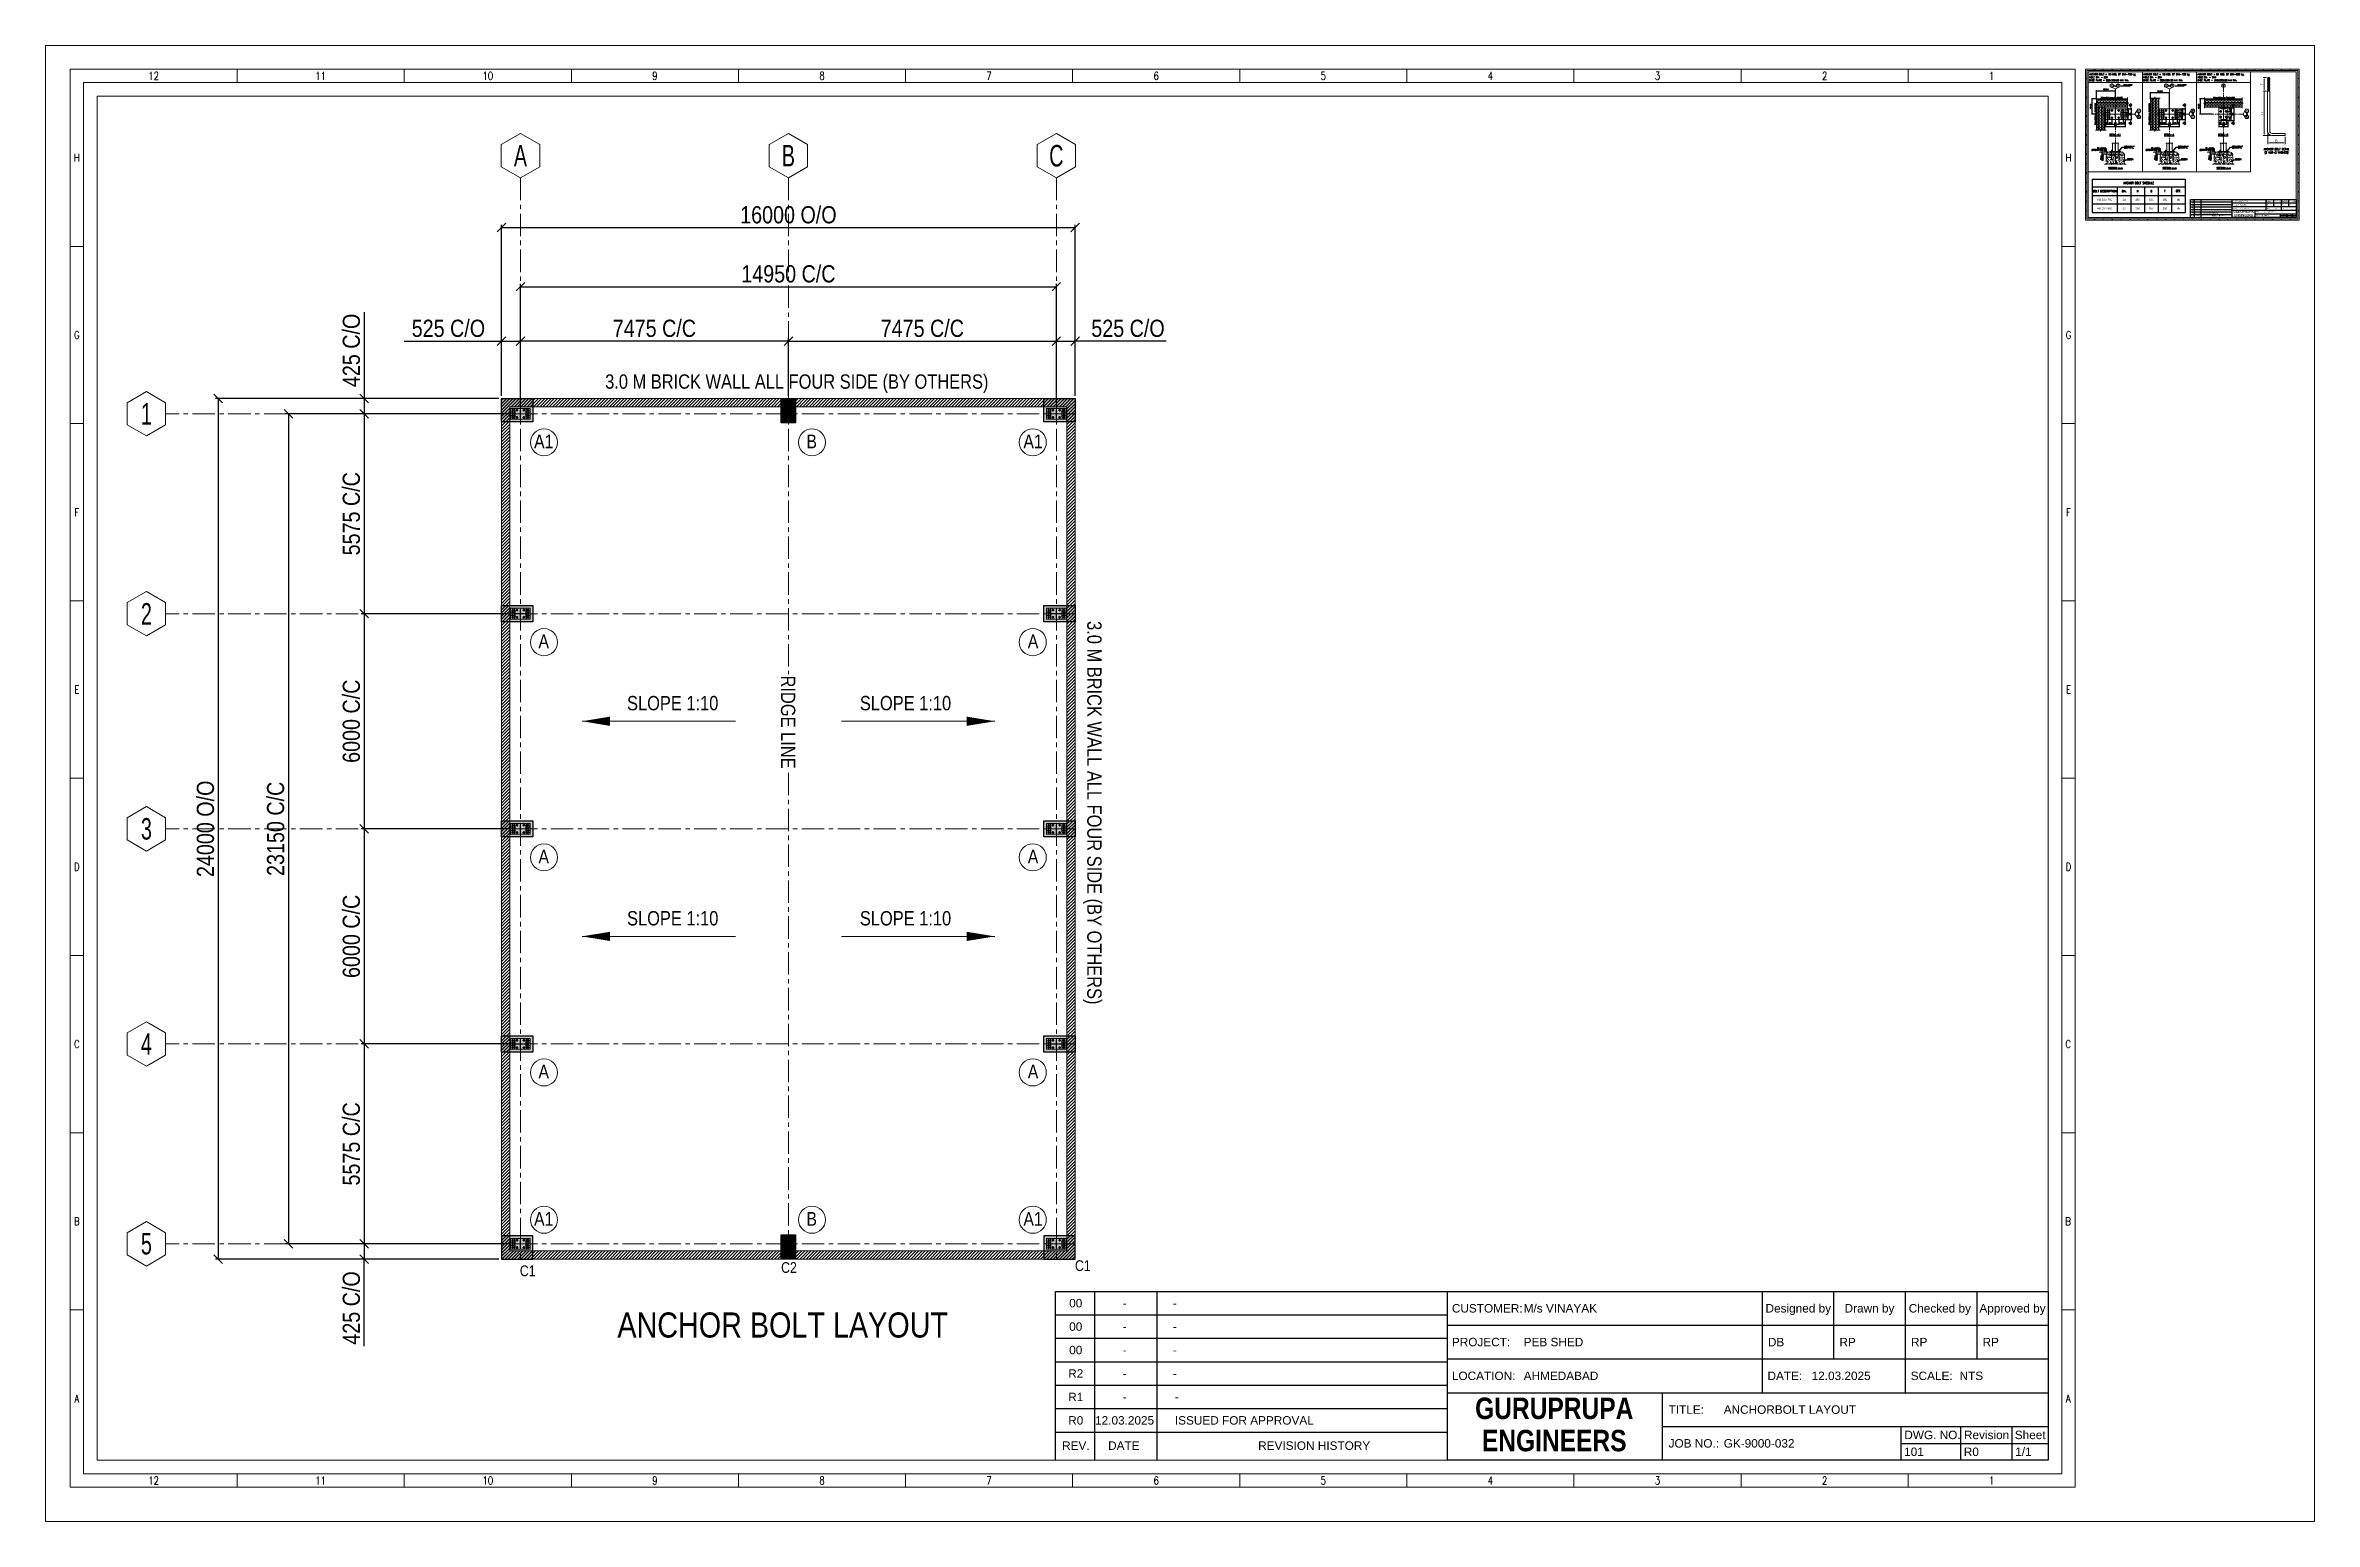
# Model space of a CAD drawing. Header units: inches. Extents: x 683042 to 921062, y -316188 to -5771.
# Drawn here: x 713538 to 776843, y -100442 to -59271 of the extents above; entities that cross this region are included whole.
import ezdxf
from ezdxf import colors
from ezdxf.entities.mleader import LeaderData, LeaderLine
from ezdxf.enums import TextEntityAlignment as Align
from ezdxf.math import Vec2, Vec3

# ---------------------------------------------------------------- set-up
doc = ezdxf.new("R2010")
doc.units = ezdxf.units.IN
doc.header["$MEASUREMENT"] = 0
for name, pattern in [('ACAD_ISO06W100', [36, 24, -3, 0, -3, 0, -3, 0, -3]), ('CENTER', [2, 1.25, -0.25, 0.25, -0.25]), ('CENTERX2', [101.6, 63.5, -12.7, 12.7, -12.7]), ('CONTINOUS', [0]), ('HIDDEN', [0.375, 0.25, -0.125])]:
    doc.linetypes.add(name, pattern=pattern)
for name, color, linetype, lineweight in [('01_SC_TEXT', 3, 'CONTINOUS', 0), ('AB', 62, 'Continuous', 0), ('BOLT', 30, 'Continuous', 0), ('CENTER LINE.(FSH)', 10, 'CENTER', 0), ('HATCH.(FSH)', 250, 'Continuous', 13), ('POLY..TURBO.(FSH)', 255, 'Continuous', 13), ('R-text', 7, 'Continuous', 30), ('TEXT-2 CHIRAG', 6, 'Continuous', 9)]:
    doc.layers.add(name, color=color, linetype=linetype, lineweight=lineweight)
for name, color, linetype in [('3', 3, 'Continuous'), ('BG&E - DIMENSIONS', 7, 'Continuous'), ('BOLTS', 7, 'Continuous'), ('BRICK WALL-1', 8, 'Continuous'), ('CENTER LINE', 1, 'CENTERX2'), ('DETAIL-A', 41, 'Continuous'), ('FRAME 070', 5, 'Continuous'), ('R-column', 5, 'Continuous'), ('TXT', 7, 'Continuous'), ('WALL', 30, 'Continuous')]:
    doc.layers.add(name, color=color, linetype=linetype)
doc.styles.add('AR-ROMANS-80', font='romans.shx', dxfattribs={"width": 0.8})
doc.styles.add('FRIENDS', font='Cambria.ttf')
doc.styles.add('ROMAND', font='swissc.ttf')
doc.styles.add('ROMANS', font='romans.shx', dxfattribs={"width": 0.8})
doc.styles.add('SPEARS', font='swisscbo.ttf')
doc.styles.get("Standard").update_dxf_attribs({"font": 'arial.ttf'})
doc.styles.add('TITLE', font='isocp.shx')
doc.dimstyles.new('CHIRAG', dxfattribs={"dimscale": 80, "dimtxt": 2.5, "dimasz": 2, "dimexe": 1, "dimexo": 1, "dimgap": 1, "dimtad": 0, "dimdec": 0, "dimzin": 0, "dimdsep": 46, "dimtxsty": 'ROMAND', "dimblk": 'OBLIQUE', "dimcen": 1, "dimclrd": 8, "dimclre": 8, "dimclrt": 256, "dimadec": 0, "dimazin": 0, "dimtfac": 1, "dimtdec": 0, "dimtmove": 0, "dimatfit": 3, "dimfxl": 15, "dimtolj": 1, "dimtzin": 0, "dimlwd": -1, "dimlwe": -1, "dimarcsym": 1})
doc.dimstyles.new('Copy of DIM_MODEL', dxfattribs={"dimscale": 180, "dimtxt": 2.2, "dimasz": 1.1, "dimexe": 0.8, "dimexo": 0.8, "dimgap": 0.8, "dimtad": 1, "dimdec": 0, "dimzin": 0, "dimdsep": 46, "dimtxsty": 'TITLE', "dimcen": 1, "dimclrd": 8, "dimclre": 8, "dimclrt": 6, "dimadec": 0, "dimazin": 0, "dimtfac": 1, "dimtdec": 0, "dimtix": 1, "dimtmove": 0, "dimatfit": 0, "dimfxl": 1, "dimtolj": 1, "dimtzin": 0, "dimlwd": 5, "dimlwe": 5, "dimarcsym": 0})
doc.dimstyles.new('DET', dxfattribs={"dimscale": 13, "dimtxt": 2, "dimasz": 1, "dimexe": 1, "dimexo": 1, "dimgap": 1.2, "dimtad": 1, "dimdec": 0, "dimzin": 0, "dimdsep": 46, "dimtxsty": 'AR-ROMANS-80', "dimblk": 'ARCHTICK', "dimcen": 0.09, "dimdle": 1, "dimclrd": 6, "dimclre": 6, "dimclrt": 256, "dimadec": 0, "dimazin": 0, "dimtfac": 1, "dimtdec": 0, "dimtmove": 0, "dimatfit": 3, "dimldrblk": 'ARCHTICK', "dimfxl": 1, "dimtfill": 1, "dimtolj": 1, "dimtzin": 0, "dimlwd": -1, "dimlwe": -1, "dimarcsym": 0})
doc.dimstyles.new('FRIENDS', dxfattribs={"dimscale": 250, "dimtxt": 2.3, "dimasz": 2.3, "dimexe": 1, "dimexo": 1, "dimgap": 1, "dimtad": 1, "dimdec": 0, "dimzin": 12, "dimdsep": 46, "dimtxsty": 'FRIENDS', "dimcen": 0.09, "dimclrd": 6, "dimclre": 6, "dimclrt": 3, "dimadec": 0, "dimazin": 1, "dimtfac": 1, "dimtdec": 0, "dimtmove": 0, "dimatfit": 3, "dimfxl": 1, "dimtolj": 1, "dimtzin": 0, "dimlwd": -1, "dimlwe": -1, "dimarcsym": 0})

# ---------------------------------------------------------------- blocks, each defined once
blk = doc.blocks.new('A$C153212E7')
at = {"lineweight": 5}
h = blk.add_hatch(color=256, dxfattribs=at)
h.dxf.hatch_style = 1
h.paths.add_polyline_path([(109, 204), (0, 204), (0, 196), (109, 196)])
h = blk.add_hatch(color=256, dxfattribs=at)
h.dxf.hatch_style = 1
h.paths.add_polyline_path([(109, 96), (0, 96), (0, 104), (109, 104)])
h = blk.add_hatch(color=256, dxfattribs=at)
h.dxf.hatch_style = 1
h.paths.add_polyline_path([(109, 300), (109, 0), (117, 0), (117, 300)])
h = blk.add_hatch(color=3, dxfattribs=at)
h.dxf.hatch_style = 1
h.paths.add_polyline_path([(117, 238), (117, 63), (125, 63), (125, 238)])
h.paths.add_polyline_path([(125, 147), (425, 147), (425, 153), (125, 153)])
h.paths.add_polyline_path([(433, 238), (433, 63), (425, 63), (425, 238)])
h = blk.add_hatch(color=256, dxfattribs=at)
h.dxf.hatch_style = 1
h.paths.add_polyline_path([(279, 153), (279, 262), (271, 262), (271, 153)])
h = blk.add_hatch(color=256, dxfattribs=at)
h.dxf.hatch_style = 1
h.paths.add_polyline_path([(279, 147), (279, 38), (271, 38), (271, 147)])
h = blk.add_hatch(color=256, dxfattribs=at)
h.dxf.hatch_style = 1
h.paths.add_polyline_path([(441, 300), (441, 0), (433, 0), (433, 300)])
h = blk.add_hatch(color=256, dxfattribs=at)
h.dxf.hatch_style = 1
h.paths.add_polyline_path([(441, 204), (550, 204), (550, 196), (441, 196)])
h = blk.add_hatch(color=256, dxfattribs=at)
h.dxf.hatch_style = 1
h.paths.add_polyline_path([(441, 96), (550, 96), (550, 104), (441, 104)])
blk.add_line((75, 150), (475, 150), dxfattribs=at)
at = {"color": 1, "lineweight": 5}
blk.add_lwpolyline([(0, 300), (550, 300), (550, 0), (0, 0)], close=True, dxfattribs=at)
at = {"lineweight": 5}
for points in [[(109, 204), (0, 204), (0, 196), (109, 196)], [(109, 96), (0, 96), (0, 104), (109, 104)], [(109, 300), (109, 0), (117, 0), (117, 300)], [(279, 153), (279, 262), (271, 262), (271, 153)], [(279, 147), (279, 38), (271, 38), (271, 147)], [(441, 300), (441, 0), (433, 0), (433, 300)], [(441, 204), (550, 204), (550, 196), (441, 196)], [(441, 96), (550, 96), (550, 104), (441, 104)]]:
    blk.add_lwpolyline(points, close=True, dxfattribs=at)
blk.add_circle((275, 150), 3, dxfattribs=at)
at = {"layer": 'DETAIL-A', "linetype": 'CENTER', "lineweight": 5, "ltscale": 20}
for p, q in [((550, 150), (0, 150)), ((275, 300), (275, 0))]:
    blk.add_line(p, q, dxfattribs=at)
at = {"layer": 'DETAIL-A', "lineweight": 5}
for p, q in [((25, 250), (95, 250)), ((25, 150), (95, 150)), ((25, 50), (95, 50)), ((60, 218), (60, 282)), ((60, 118), (60, 182)), ((60, 82), (60, 18)), ((145, 250), (215, 250)), ((145, 50), (215, 50)), ((180, 218), (180, 282)), ((180, 82), (180, 18)), ((405, 250), (335, 250)), ((405, 50), (335, 50)), ((370, 218), (370, 282)), ((370, 82), (370, 18)), ((525, 250), (455, 250)), ((525, 150), (455, 150)), ((525, 50), (455, 50)), ((490, 218), (490, 282)), ((490, 118), (490, 182)), ((490, 82), (490, 18))]:
    blk.add_line(p, q, dxfattribs=at)
for points in [[(72, 270), (83, 250), (71, 230), (48, 230), (37, 250), (49, 270)], [(72, 170), (83, 150), (71, 130), (48, 130), (37, 150), (49, 170)], [(72, 30), (83, 50), (71, 70), (48, 70), (37, 50), (49, 30)], [(192, 270), (203, 250), (191, 230), (168, 230), (157, 250), (169, 270)], [(192, 30), (203, 50), (191, 70), (168, 70), (157, 50), (169, 30)], [(358, 270), (347, 250), (359, 230), (382, 230), (393, 250), (381, 270)], [(358, 30), (347, 50), (359, 70), (382, 70), (393, 50), (381, 30)], [(478, 270), (467, 250), (479, 230), (502, 230), (513, 250), (501, 270)], [(478, 170), (467, 150), (479, 130), (502, 130), (513, 150), (501, 170)], [(478, 30), (467, 50), (479, 70), (502, 70), (513, 50), (501, 30)]]:
    blk.add_lwpolyline(points, close=True, dxfattribs=at)
at = {"layer": 'DETAIL-A', "color": 3, "lineweight": 5}
for points in [[(117, 238), (117, 63), (125, 63), (125, 238)], [(125, 147), (425, 147), (425, 153), (125, 153)], [(433, 238), (433, 63), (425, 63), (425, 238)]]:
    blk.add_lwpolyline(points, close=True, dxfattribs=at)
at = {"layer": 'DETAIL-A', "lineweight": 5}
for centre, radius in [((60, 250), 20), ((60, 150), 20), ((60, 50), 20), ((60, 250), 12), ((60, 150), 12), ((60, 50), 12), ((180, 250), 20), ((180, 50), 20), ((180, 250), 12), ((180, 50), 12), ((370, 250), 20), ((370, 50), 20), ((370, 250), 12), ((370, 50), 12), ((490, 250), 20), ((490, 150), 20), ((490, 50), 20), ((490, 250), 12), ((490, 150), 12), ((490, 50), 12)]:
    blk.add_circle(centre, radius, dxfattribs=at)
blk = doc.blocks.new('A$C168B1277')
at = {"lineweight": 5}
h = blk.add_hatch(color=3, dxfattribs=at)
h.dxf.hatch_style = 1
h.paths.add_polyline_path([(50, 331), (200, 331), (200, 325), (50, 325)])
h = blk.add_hatch(color=3, dxfattribs=at)
h.dxf.hatch_style = 1
h.paths.add_polyline_path([(50, 19), (200, 19), (200, 25), (50, 25)])
h = blk.add_hatch(color=3, dxfattribs=at)
h.dxf.hatch_style = 1
h.paths.add_polyline_path([(128, 25), (128, 325), (122, 325), (122, 25)])
at = {"layer": 'DETAIL-A', "lineweight": 5}
h = blk.add_hatch(color=256, dxfattribs=at)
h.dxf.hatch_style = 1
h.paths.add_polyline_path([(122, 171), (10, 171), (10, 179), (122, 179)])
h = blk.add_hatch(color=256, dxfattribs=at)
h.dxf.hatch_style = 1
h.paths.add_polyline_path([(128, 171), (240, 171), (240, 179), (128, 179)])
at = {"linetype": 'CENTER', "lineweight": 5}
blk.add_line((125, 0), (125, 350), dxfattribs=at)
at = {"lineweight": 5}
for points in [[(10, 171), (122, 171), (122, 179), (10, 179)], [(240, 171), (128, 171), (128, 179), (240, 179)]]:
    blk.add_lwpolyline(points, close=True, dxfattribs=at)
at = {"layer": 'DETAIL-A', "linetype": 'CENTER', "lineweight": 5, "ltscale": 20}
for p, q in [((0, 175), (250, 175)), ((125, 350), (125, 0))]:
    blk.add_line(p, q, dxfattribs=at)
at = {"layer": 'DETAIL-A', "lineweight": 5}
for p, q in [((82, 250), (18, 250)), ((82, 100), (18, 100)), ((50, 215), (50, 285)), ((50, 65), (50, 135)), ((232, 250), (168, 250)), ((232, 100), (168, 100)), ((200, 215), (200, 285)), ((200, 65), (200, 135))]:
    blk.add_line(p, q, dxfattribs=at)
at = {"layer": 'DETAIL-A', "color": 1, "lineweight": 5}
blk.add_lwpolyline([(250, 0), (250, 350), (0, 350), (0, 0)], close=True, dxfattribs=at)
at = {"layer": 'DETAIL-A', "lineweight": 5}
for points in [[(30, 262), (50, 273), (70, 261), (70, 238), (50, 227), (30, 239)], [(30, 112), (50, 123), (70, 111), (70, 88), (50, 77), (30, 89)], [(180, 262), (200, 273), (220, 261), (220, 238), (200, 227), (180, 239)], [(180, 112), (200, 123), (220, 111), (220, 88), (200, 77), (180, 89)]]:
    blk.add_lwpolyline(points, close=True, dxfattribs=at)
at = {"layer": 'DETAIL-A', "color": 3, "lineweight": 5}
for points in [[(50, 331), (200, 331), (200, 325), (50, 325)], [(50, 19), (200, 19), (200, 25), (50, 25)], [(128, 25), (128, 325), (122, 325), (122, 25)]]:
    blk.add_lwpolyline(points, close=True, dxfattribs=at)
at = {"layer": 'DETAIL-A', "lineweight": 5}
for centre, radius in [((50, 250), 20), ((50, 100), 20), ((50, 250), 12), ((50, 100), 12), ((200, 250), 20), ((200, 100), 20), ((200, 250), 12), ((200, 100), 12)]:
    blk.add_circle(centre, radius, dxfattribs=at)
blk = doc.blocks.new('_Oblique')
at = {"color": 0, "linetype": 'ByBlock', "lineweight": -2}
blk.add_line((-0.5, -0.5), (0.5, 0.5), dxfattribs=at)
blk = doc.blocks.new('*D13')
at = {"color": 8, "transparency": 16777216}
for p, q in [((723549, -67519), (726266, -67519)), ((726266, -67519), (726791, -67519))]:
    blk.add_line(p, q, dxfattribs=at)
at = {"color": 8, "linetype": 'Continuous', "transparency": 16777216}
for p, q in [((726266, -69040), (726266, -67439)), ((726791, -69040), (726791, -67439))]:
    blk.add_line(p, q, dxfattribs=at)
at = {"layer": 'Defpoints', "color": 0, "transparency": 16777216}
for p in [(726791, -67519), (726266, -69120), (726791, -69120)]:
    blk.add_point(p, dxfattribs=at)
at = {"color": 8, "transparency": 16777216, "xscale": 240, "yscale": 240, "zscale": 240, "rotation": 180}
blk.add_blockref('_Oblique', (726266, -67519), dxfattribs=at)
at = {"color": 8, "transparency": 16777216, "xscale": 240, "yscale": 240, "zscale": 240}
blk.add_blockref('_Oblique', (726791, -67519), dxfattribs=at)
at = {"lineweight": 5, "transparency": 16777216, "insert": (724705, -67164), "char_height": 480, "attachment_point": 5, "style": 'ROMAND'}
blk.add_mtext('\\A1; 525 C/O', dxfattribs=at)
blk = doc.blocks.new('*D14')
at = {"color": 8, "linetype": 'Continuous', "transparency": 16777216}
for p, q in [((734266, -69040), (734266, -67439)), ((741741, -69040), (741741, -67439))]:
    blk.add_line(p, q, dxfattribs=at)
at = {"color": 8, "transparency": 16777216}
blk.add_line((734266, -67519), (741741, -67519), dxfattribs=at)
at = {"layer": 'Defpoints', "color": 0, "transparency": 16777216}
for p in [(741741, -67519), (734266, -69120), (741741, -69120)]:
    blk.add_point(p, dxfattribs=at)
at = {"color": 8, "transparency": 16777216, "xscale": 240, "yscale": 240, "zscale": 240, "rotation": 180}
blk.add_blockref('_Oblique', (734266, -67519), dxfattribs=at)
at = {"color": 8, "transparency": 16777216, "xscale": 240, "yscale": 240, "zscale": 240}
blk.add_blockref('_Oblique', (741741, -67519), dxfattribs=at)
at = {"lineweight": 5, "transparency": 16777216, "insert": (738003, -67164), "char_height": 480, "attachment_point": 5, "style": 'ROMAND'}
blk.add_mtext('\\A1;7475 C/C', dxfattribs=at)
blk = doc.blocks.new('*D15')
at = {"color": 8, "linetype": 'Continuous', "transparency": 16777216}
for p, q in [((741741, -69040), (741741, -67439)), ((742266, -69040), (742266, -67439))]:
    blk.add_line(p, q, dxfattribs=at)
at = {"color": 8, "transparency": 16777216}
for p in [(741741, -67519), (744802, -67519)]:
    blk.add_line(p, (742266, -67519), dxfattribs=at)
at = {"layer": 'Defpoints', "color": 0, "transparency": 16777216}
for p in [(742266, -67519), (741741, -69120), (742266, -69120)]:
    blk.add_point(p, dxfattribs=at)
at = {"color": 8, "transparency": 16777216, "xscale": 240, "yscale": 240, "zscale": 240, "rotation": 180}
blk.add_blockref('_Oblique', (741741, -67519), dxfattribs=at)
at = {"color": 8, "transparency": 16777216, "xscale": 240, "yscale": 240, "zscale": 240}
blk.add_blockref('_Oblique', (742266, -67519), dxfattribs=at)
at = {"lineweight": 5, "transparency": 16777216, "insert": (743740, -67164), "char_height": 480, "attachment_point": 5, "style": 'ROMAND'}
blk.add_mtext('\\A1;525 C/O', dxfattribs=at)
blk = doc.blocks.new('*D16')
at = {"color": 8, "linetype": 'Continuous', "transparency": 16777216}
for p, q in [((726791, -69315), (726791, -65920)), ((741741, -69315), (741741, -65920))]:
    blk.add_line(p, q, dxfattribs=at)
at = {"color": 8, "transparency": 16777216}
blk.add_line((726791, -66000), (741741, -66000), dxfattribs=at)
at = {"layer": 'Defpoints', "color": 0, "transparency": 16777216}
for p in [(741741, -66000), (726791, -69395), (741741, -69395)]:
    blk.add_point(p, dxfattribs=at)
at = {"color": 8, "transparency": 16777216, "xscale": 240, "yscale": 240, "zscale": 240, "rotation": 180}
blk.add_blockref('_Oblique', (726791, -66000), dxfattribs=at)
at = {"color": 8, "transparency": 16777216, "xscale": 240, "yscale": 240, "zscale": 240}
blk.add_blockref('_Oblique', (741741, -66000), dxfattribs=at)
at = {"lineweight": 5, "transparency": 16777216, "insert": (734266, -65645), "char_height": 480, "attachment_point": 5, "style": 'ROMAND'}
blk.add_mtext('\\A1;14950 C/C', dxfattribs=at)
blk = doc.blocks.new('*D17')
at = {"color": 8, "linetype": 'Continuous', "transparency": 16777216}
for p, q in [((726266, -69040), (726266, -64273)), ((742266, -69040), (742266, -64273))]:
    blk.add_line(p, q, dxfattribs=at)
at = {"color": 8, "transparency": 16777216}
blk.add_line((726266, -64353), (742266, -64353), dxfattribs=at)
at = {"layer": 'Defpoints', "color": 0, "transparency": 16777216}
for p in [(742266, -64353), (726266, -69120), (742266, -69120)]:
    blk.add_point(p, dxfattribs=at)
at = {"color": 8, "transparency": 16777216, "xscale": 240, "yscale": 240, "zscale": 240, "rotation": 180}
blk.add_blockref('_Oblique', (726266, -64353), dxfattribs=at)
at = {"color": 8, "transparency": 16777216, "xscale": 240, "yscale": 240, "zscale": 240}
blk.add_blockref('_Oblique', (742266, -64353), dxfattribs=at)
at = {"lineweight": 5, "transparency": 16777216, "insert": (734266, -63998), "char_height": 480, "attachment_point": 5, "style": 'ROMAND'}
blk.add_mtext('\\A1;16000 O/O', dxfattribs=at)
blk = doc.blocks.new('A$C1E9A2F94')
at = {"layer": 'TEXT-2 CHIRAG', "color": 10}
blk.add_lwpolyline([(2.17, 5.34), (-0.29, 3.92), (-0.29, 1.08), (2.17, -0.34), (4.63, 1.08), (4.63, 3.92)], close=True, dxfattribs=at)
at = {"layer": 'TEXT-2 CHIRAG', "color": 7, "style": 'ROMAND', "width": 0.8}
blk.add_attdef('A', text='', height=2.5, dxfattribs=at).set_placement((2.17, 2.5), align=Align.MIDDLE)
blk = doc.blocks.new('*D18')
at = {"color": 8, "transparency": 16777216}
for p, q in [((722431, -66711), (722431, -69120)), ((722431, -69120), (722431, -69545))]:
    blk.add_line(p, q, dxfattribs=at)
at = {"color": 8, "linetype": 'Continuous', "transparency": 16777216}
for p, q in [((726186, -69120), (722351, -69120)), ((726436, -69545), (722351, -69545))]:
    blk.add_line(p, q, dxfattribs=at)
at = {"layer": 'Defpoints', "color": 0, "transparency": 16777216}
for p in [(722431, -69545), (726266, -69120), (726516, -69545)]:
    blk.add_point(p, dxfattribs=at)
at = {"color": 8, "transparency": 16777216, "xscale": 240, "yscale": 240, "zscale": 240}
for p, rotation in [((722431, -69120), 90), ((722431, -69545), 270)]:
    blk.add_blockref('_Oblique', p, dxfattribs=dict(at, rotation=rotation))
at = {"lineweight": 5, "transparency": 16777216, "insert": (722076, -67777), "char_height": 480, "attachment_point": 5, "rotation": 90, "style": 'ROMAND'}
blk.add_mtext('\\A1;425 C/O', dxfattribs=at)
blk = doc.blocks.new('*D19')
at = {"color": 8, "linetype": 'Continuous', "transparency": 16777216}
for p, q in [((726436, -69545), (722351, -69545)), ((726436, -75120), (722351, -75120))]:
    blk.add_line(p, q, dxfattribs=at)
at = {"color": 8, "transparency": 16777216}
blk.add_line((722431, -69545), (722431, -75120), dxfattribs=at)
at = {"layer": 'Defpoints', "color": 0, "transparency": 16777216}
for p in [(726516, -69545), (722431, -75120), (726516, -75120)]:
    blk.add_point(p, dxfattribs=at)
at = {"color": 8, "transparency": 16777216, "xscale": 240, "yscale": 240, "zscale": 240}
for p, rotation in [((722431, -69545), 90), ((722431, -75120), 270)]:
    blk.add_blockref('_Oblique', p, dxfattribs=dict(at, rotation=rotation))
at = {"lineweight": 5, "transparency": 16777216, "insert": (722076, -72333), "char_height": 480, "attachment_point": 5, "rotation": 90, "style": 'ROMAND'}
blk.add_mtext('\\A1;5575 C/C', dxfattribs=at)
blk = doc.blocks.new('*D20')
at = {"color": 8, "linetype": 'Continuous', "transparency": 16777216}
for p, q in [((726436, -75120), (722351, -75120)), ((726436, -81120), (722351, -81120))]:
    blk.add_line(p, q, dxfattribs=at)
at = {"color": 8, "transparency": 16777216}
blk.add_line((722431, -75120), (722431, -81120), dxfattribs=at)
at = {"layer": 'Defpoints', "color": 0, "transparency": 16777216}
for p in [(726516, -75120), (722431, -81120), (726516, -81120)]:
    blk.add_point(p, dxfattribs=at)
at = {"color": 8, "transparency": 16777216, "xscale": 240, "yscale": 240, "zscale": 240}
for p, rotation in [((722431, -75120), 90), ((722431, -81120), 270)]:
    blk.add_blockref('_Oblique', p, dxfattribs=dict(at, rotation=rotation))
at = {"lineweight": 5, "transparency": 16777216, "insert": (722076, -78120), "char_height": 480, "attachment_point": 5, "rotation": 90, "style": 'ROMAND'}
blk.add_mtext('\\A1;6000 C/C', dxfattribs=at)
blk = doc.blocks.new('*D21')
at = {"color": 8, "linetype": 'Continuous', "transparency": 16777216}
for p, q in [((726436, -81120), (722351, -81120)), ((726436, -87120), (722351, -87120))]:
    blk.add_line(p, q, dxfattribs=at)
at = {"color": 8, "transparency": 16777216}
blk.add_line((722431, -81120), (722431, -87120), dxfattribs=at)
at = {"layer": 'Defpoints', "color": 0, "transparency": 16777216}
for p in [(726516, -81120), (722431, -87120), (726516, -87120)]:
    blk.add_point(p, dxfattribs=at)
at = {"color": 8, "transparency": 16777216, "xscale": 240, "yscale": 240, "zscale": 240}
for p, rotation in [((722431, -81120), 90), ((722431, -87120), 270)]:
    blk.add_blockref('_Oblique', p, dxfattribs=dict(at, rotation=rotation))
at = {"lineweight": 5, "transparency": 16777216, "insert": (722076, -84120), "char_height": 480, "attachment_point": 5, "rotation": 90, "style": 'ROMAND'}
blk.add_mtext('\\A1;6000 C/C', dxfattribs=at)
blk = doc.blocks.new('*D22')
at = {"color": 8, "linetype": 'Continuous', "transparency": 16777216}
for p, q in [((726436, -92695), (722351, -92695)), ((726186, -93120), (722351, -93120))]:
    blk.add_line(p, q, dxfattribs=at)
at = {"color": 8, "transparency": 16777216}
for p in [(722431, -92695), (722431, -95550)]:
    blk.add_line(p, (722431, -93120), dxfattribs=at)
at = {"layer": 'Defpoints', "color": 0, "transparency": 16777216}
for p in [(726516, -92695), (722431, -93120), (726266, -93120)]:
    blk.add_point(p, dxfattribs=at)
at = {"color": 8, "transparency": 16777216, "xscale": 240, "yscale": 240, "zscale": 240}
for p, rotation in [((722431, -92695), 90), ((722431, -93120), 270)]:
    blk.add_blockref('_Oblique', p, dxfattribs=dict(at, rotation=rotation))
at = {"lineweight": 5, "transparency": 16777216, "insert": (722076, -94484), "char_height": 480, "attachment_point": 5, "rotation": 90, "style": 'ROMAND'}
blk.add_mtext('\\A1;425 C/O', dxfattribs=at)
blk = doc.blocks.new('*D23')
at = {"color": 8, "linetype": 'Continuous', "transparency": 16777216}
for p, q in [((726436, -69545), (720238, -69545)), ((726436, -92695), (720238, -92695))]:
    blk.add_line(p, q, dxfattribs=at)
at = {"color": 8, "transparency": 16777216}
blk.add_line((720318, -69545), (720318, -92695), dxfattribs=at)
at = {"layer": 'Defpoints', "color": 0, "transparency": 16777216}
for p in [(726516, -69545), (720318, -92695), (726516, -92695)]:
    blk.add_point(p, dxfattribs=at)
at = {"color": 8, "transparency": 16777216, "xscale": 240, "yscale": 240, "zscale": 240}
for p, rotation in [((720318, -69545), 90), ((720318, -92695), 270)]:
    blk.add_blockref('_Oblique', p, dxfattribs=dict(at, rotation=rotation))
at = {"lineweight": 5, "transparency": 16777216, "insert": (719963, -81120), "char_height": 480, "attachment_point": 5, "rotation": 90, "style": 'ROMAND'}
blk.add_mtext('\\A1;23150 C/C', dxfattribs=at)
blk = doc.blocks.new('*D24')
at = {"color": 8, "linetype": 'Continuous', "transparency": 16777216}
for p, q in [((726186, -69120), (718280, -69120)), ((726186, -93120), (718280, -93120))]:
    blk.add_line(p, q, dxfattribs=at)
at = {"color": 8, "transparency": 16777216}
blk.add_line((718360, -69120), (718360, -93120), dxfattribs=at)
at = {"layer": 'Defpoints', "color": 0, "transparency": 16777216}
for p in [(726266, -69120), (718360, -93120), (726266, -93120)]:
    blk.add_point(p, dxfattribs=at)
at = {"color": 8, "transparency": 16777216, "xscale": 240, "yscale": 240, "zscale": 240}
for p, rotation in [((718360, -69120), 90), ((718360, -93120), 270)]:
    blk.add_blockref('_Oblique', p, dxfattribs=dict(at, rotation=rotation))
at = {"lineweight": 5, "transparency": 16777216, "insert": (718005, -81120), "char_height": 480, "attachment_point": 5, "rotation": 90, "style": 'ROMAND'}
blk.add_mtext('\\A1;24000 O/O', dxfattribs=at)
blk = doc.blocks.new('*D25')
at = {"color": 8, "linetype": 'Continuous', "transparency": 16777216}
for p, q in [((726791, -69040), (726791, -67439)), ((734266, -69040), (734266, -67439))]:
    blk.add_line(p, q, dxfattribs=at)
at = {"color": 8, "transparency": 16777216}
blk.add_line((734266, -67519), (726791, -67519), dxfattribs=at)
at = {"layer": 'Defpoints', "color": 0, "transparency": 16777216}
for p in [(726791, -67519), (726791, -69120), (734266, -69120)]:
    blk.add_point(p, dxfattribs=at)
at = {"color": 8, "transparency": 16777216, "xscale": 240, "yscale": 240, "zscale": 240, "rotation": 180}
blk.add_blockref('_Oblique', (726791, -67519), dxfattribs=at)
at = {"color": 8, "transparency": 16777216, "xscale": 240, "yscale": 240, "zscale": 240}
blk.add_blockref('_Oblique', (734266, -67519), dxfattribs=at)
at = {"lineweight": 5, "transparency": 16777216, "insert": (730528, -67164), "char_height": 480, "attachment_point": 5, "style": 'ROMAND'}
blk.add_mtext('\\A1;7475 C/C', dxfattribs=at)
blk = doc.blocks.new('A$C75FF52D8')
at = {"color": 251, "lineweight": 13}
for p, q in [((49.5, 416), (49.5, 420)), ((99, 416), (99, 420)), ((148.5, 416), (148.5, 420)), ((198, 416), (198, 420)), ((247.5, 416), (247.5, 420)), ((297, 416), (297, 420)), ((346.5, 416), (346.5, 420)), ((396, 416), (396, 420)), ((445.5, 416), (445.5, 420)), ((495, 416), (495, 420)), ((544.5, 416), (544.5, 420)), ((0, 367.5), (4, 367.5)), ((590, 367.5), (594, 367.5)), ((0, 315), (4, 315)), ((590, 315), (594, 315)), ((0, 262.5), (4, 262.5)), ((590, 262.5), (594, 262.5)), ((0, 210), (4, 210)), ((590, 210), (594, 210)), ((0, 157.5), (4, 157.5)), ((590, 157.5), (594, 157.5)), ((0, 105), (4, 105)), ((590, 105), (594, 105)), ((0, 52.5), (4, 52.5)), ((590, 52.5), (594, 52.5)), ((49.5, 0), (49.5, 4)), ((99, 0), (99, 4)), ((148.5, 0), (148.5, 4)), ((198, 0), (198, 4)), ((247.5, 0), (247.5, 4)), ((297, 0), (297, 4)), ((346.5, 0), (346.5, 4)), ((396, 0), (396, 4)), ((445.5, 0), (445.5, 4)), ((495, 0), (495, 4)), ((544.5, 0), (544.5, 4))]:
    blk.add_line(p, q, dxfattribs=at)
for points in [[(594, 420), (594, 0), (0, 0), (0, 420)], [(590, 416), (590, 4), (4, 4), (4, 416)], [(586, 412), (586, 8), (8, 8), (8, 412)]]:
    blk.add_lwpolyline(points, close=True, dxfattribs=at)
at = {"layer": 'FRAME 070'}
for p, q in [((291.96, 58), (586, 58)), ((291.96, 8), (291.96, 58)), ((303.53, 8), (303.53, 58)), ((322.01, 8), (322.01, 58)), ((408, 8), (408, 58)), ((501.23, 58), (501.23, 28)), ((522.42, 58), (522.42, 38)), ((543.62, 58), (543.62, 28)), ((564.81, 58), (564.81, 38)), ((586, 58), (586, 8)), ((291.96, 51.06), (408, 51.06)), ((408, 48), (586, 48)), ((291.96, 44.11), (408, 44.11)), ((291.96, 37.17), (408, 37.17)), ((408, 38), (586, 38)), ((291.96, 30.22), (408, 30.22)), ((408, 28), (586, 28)), ((471.72, 8), (471.72, 28)), ((291.96, 23.28), (408, 23.28)), ((291.96, 16.33), (408, 16.33)), ((471.72, 18), (586, 18)), ((542.44, 8), (542.44, 18)), ((560.12, 8), (560.12, 18)), ((575.35, 8), (575.35, 18)), ((586, 8), (408, 8)), ((542.44, 13), (586, 13))]:
    blk.add_line(p, q, dxfattribs=at)
at = {"color": 251, "linetype": 'Continuous', "lineweight": 13, "style": 'ROMANS', "width": 0.8}
for s, p in [('C', (591.08, 130.1)), ('B', (591.04, 77.6)), ('A', (591.21, 25.1))]:
    blk.add_text(s, height=2.3, dxfattribs=at).set_placement(p)
at = {"color": 23}
for s, p in [('CUSTOMER:', (409.34, 53)), ('Designed by', (502.25, 53)), ('Drawn by', (525.67, 53)), ('Checked by', (544.67, 53)), ('Approved by', (565.6, 53)), ('PROJECT:', (409.34, 43)), ('LOCATION:', (409.34, 33)), ('DATE:', (502.84, 33)), ('SCALE:', (545.25, 33)), ('TITLE:', (473.54, 23)), ('REV.', (293.87, 12.33)), ('DATE', (307.51, 12.33)), ('REVISION HISTORY', (351.96, 12.33)), ('JOB NO.:', (473.54, 13)), ('DWG. NO.', (543.36, 15.5)), ('Revision', (561.04, 15.5)), ('Sheet', (576.09, 15.5))]:
    blk.add_text(s, height=2.5, dxfattribs=at).set_placement(p, align=Align.MIDDLE_LEFT)
at = {"color": 254, "true_color": 0xd7ebd2, "style": 'SPEARS'}
for s, p in [('GURUPRUPA', (439.66, 23.37)), ('ENGINEERS', (439.66, 13.83))]:
    blk.add_text(s, height=6.353, dxfattribs=at).set_placement(p, align=Align.MIDDLE_CENTER)
at = {"color": 251, "lineweight": 13, "char_height": 2.3, "attachment_point": 5, "style": 'ROMANS'}
for s, insert in [('\\A1;12', (24.75, 418)), ('\\A1;11', (74.25, 418)), ('\\A1;10', (123.75, 418)), ('\\A1;9', (173.25, 418)), ('\\A1;9', (173.25, 418)), ('\\A1;8', (222.75, 418)), ('\\A1;7', (272.25, 418)), ('\\A1;6', (321.75, 418)), ('\\A1;5', (371.25, 418)), ('\\A1;4', (420.75, 418)), ('\\A1;3', (470.25, 418)), ('\\A1;2', (519.75, 418)), ('\\A1;1', (569.25, 418)), ('\\A1;H', (2, 393.75)), ('\\A1;H', (592, 393.75)), ('\\A1;G', (2, 341.25)), ('\\A1;G', (592, 341.25)), ('\\A1;F', (2, 288.75)), ('\\A1;F', (592, 288.75)), ('\\A1;E', (2, 236.25)), ('\\A1;E', (592, 236.25)), ('\\A1;D', (2, 183.75)), ('\\A1;D', (592, 183.75)), ('\\A1;C', (2, 131.25)), ('\\A1;B', (2, 78.75)), ('\\A1;A', (2, 26.25)), ('\\A1;12', (24.75, 2)), ('\\A1;11', (74.25, 2)), ('\\A1;10', (123.75, 2)), ('\\A1;9', (173.25, 2)), ('\\A1;9', (173.25, 2)), ('\\A1;8', (222.75, 2)), ('\\A1;7', (272.25, 2)), ('\\A1;6', (321.75, 2)), ('\\A1;5', (371.25, 2)), ('\\A1;4', (420.75, 2)), ('\\A1;3', (470.25, 2)), ('\\A1;2', (519.75, 2)), ('\\A1;1', (569.25, 2))]:
    blk.add_mtext(s, dxfattribs=dict(at, insert=insert))
at = {"color": 23, "flags": 8}
for tag, p in [('REV6', (297.92, 54.53)), ('DATE6', (312.39, 54.53)), ('H6', (327.28, 54.53)), ('REV5', (297.92, 47.58)), ('DATE5', (312.39, 47.58)), ('H5', (327.28, 47.58)), ('REV4', (297.92, 40.64)), ('DATE4', (312.39, 40.64)), ('H4', (327.28, 40.64)), ('REV3', (297.92, 33.69)), ('DATE3', (312.39, 33.69)), ('H3', (327.28, 33.69)), ('REV2', (297.92, 26.75)), ('DATE2', (312.39, 26.75)), ('H2', (327.28, 26.75)), ('REV1', (297.92, 19.81)), ('DATE1', (312.39, 19.81)), ('H1', (327.28, 19.81))]:
    blk.add_attdef(tag, text='', height=2.5, dxfattribs=at).set_placement(p, align=Align.MIDDLE_CENTER)
for tag, p in [('CUSTOMER', (430.6, 53)), ('PROJECT', (430.6, 43)), ('DESIGN', (502.96, 43)), ('DRAWN', (524.15, 43)), ('CHECK', (545.34, 43)), ('APPROVED', (566.53, 43)), ('LOCATION', (430.6, 33)), ('DATE', (515.91, 33)), ('SCALE', (559.73, 33)), ('TITLE', (489.86, 23)), ('JOBNO.:', (489.86, 13)), ('DWG.NO.:', (543.31, 10.5)), ('REVISION', (560.99, 10.5)), ('SHEET', (576.22, 10.5))]:
    blk.add_attdef(tag, text='', height=2.5, dxfattribs=at).set_placement(p, align=Align.MIDDLE_LEFT)
blk = doc.blocks.new('A$C452708B2')
at = {"layer": 'AB'}
for p, q in [((-570, 0), (-570, 475)), ((-475, 570), (475, 570)), ((-380, 0), (-380, 570)), ((231, 1521), (-231, 1419)), ((231, 1210), (-231, 1108)), ((231, 1056), (-231, 954)), ((231, 745), (-231, 643)), ((231, 591), (-231, 490)), ((231, 281), (-231, 179)), ((231, 127), (-231, 25)), ((147, 1660), (-147, 1588)), ((147, 1349), (-147, 1277)), ((147, 884), (-147, 812)), ((147, 420), (-147, 348)), ((409, 543), (409, 0)), ((570, 475), (570, 0)), ((231, -184), (-231, -286)), ((-231, -459), (-231, -5329)), ((-231, -5329), (-95, -5213)), ((-231, -5696), (-91, -5578)), ((-231, -5696), (-231, -10027)), ((-231, -10027), (231, -10027)), ((147, -45), (-147, -117)), ((147, -356), (-147, -428)), ((-95, -5213), (-100, -5138)), ((-100, -5138), (-31, -5253)), ((-91, -5578), (-97, -5503)), ((-97, -5503), (-28, -5618)), ((-37, -5178), (231, -4984)), ((-31, -5253), (-37, -5178)), ((-33, -5543), (231, -5351)), ((-28, -5618), (-33, -5543)), ((231, -459), (231, -4984)), ((231, -5351), (231, -10027))]:
    blk.add_line(p, q, dxfattribs=at)
at = {"layer": 'AB', "color": 7}
for p, q in [((-231, 1712), (-231, -459)), ((231, 1712), (-231, 1712)), ((231, 1712), (231, -459)), ((231, -459), (-231, -459))]:
    blk.add_line(p, q, dxfattribs=at)
at = {"layer": 'AB', "color": 2, "linetype": 'CENTER', "ltscale": 3}
blk.add_line((0, -9550), (0, 2073), dxfattribs=at)
at = {"layer": 'AB'}
for centre, start, end in [((-475, 475), 90, 180), ((475, 475), 0, 90)]:
    blk.add_arc(centre, 95, start, end, dxfattribs=at)
blk = doc.blocks.new('_ArchTick')
at = {"color": 0, "linetype": 'ByBlock', "const_width": 0.15}
blk.add_lwpolyline([(-0.5, -0.5), (0.5, 0.5)], dxfattribs=at)
blk = doc.blocks.new('*D33')
at = {"color": 6, "transparency": 16777216}
for p, q in [((772570, -62251), (772404, -62251)), ((772520, -62301), (772404, -62301)), ((772417, -62238), (772417, -62301)), ((772417, -62301), (772417, -62491))]:
    blk.add_line(p, q, dxfattribs=at)
at = {"layer": 'Defpoints', "color": 0, "transparency": 16777216}
for p in [(772417, -62301), (772533, -62301), (772583, -62251)]:
    blk.add_point(p, dxfattribs=at)
at = {"color": 6, "transparency": 16777216, "xscale": 13, "yscale": 13, "zscale": 13}
for p, rotation in [((772417, -62251), 90), ((772417, -62301), 270)]:
    blk.add_blockref('_ArchTick', p, dxfattribs=dict(at, rotation=rotation))
at = {"lineweight": 5, "transparency": 16777216, "char_height": 26, "attachment_point": 5, "rotation": 90, "style": 'AR-ROMANS-80'}
for s, insert in [('\\A1;50 MM', (772388, -62403)), ('\\A1;GROUTING', (772445, -62403))]:
    blk.add_mtext(s, dxfattribs=dict(at, insert=insert))
blk = doc.blocks.new('*D26')
at = {"color": 6, "transparency": 16777216}
for p, q in [((773062, -61139), (773166, -61139)), ((773080, -61039), (773166, -61039)), ((773153, -61026), (773153, -61152))]:
    blk.add_line(p, q, dxfattribs=at)
at = {"layer": 'Defpoints', "color": 0, "transparency": 16777216}
for p in [(773049, -61139), (773067, -61039), (773153, -61139)]:
    blk.add_point(p, dxfattribs=at)
at = {"color": 6, "transparency": 16777216, "xscale": 13, "yscale": 13, "zscale": 13}
for p, rotation in [((773153, -61039), 90), ((773153, -61139), 270)]:
    blk.add_blockref('_ArchTick', p, dxfattribs=dict(at, rotation=rotation))
at = {"lineweight": 5, "transparency": 16777216, "insert": (773124, -61089), "char_height": 26, "attachment_point": 5, "rotation": 90, "style": 'AR-ROMANS-80'}
blk.add_mtext('\\A1;100', dxfattribs=at)
blk = doc.blocks.new('*D27')
at = {"color": 6, "transparency": 16777216}
for p, q in [((773062, -61139), (773166, -61139)), ((773062, -61239), (773166, -61239)), ((773153, -61126), (773153, -61252))]:
    blk.add_line(p, q, dxfattribs=at)
at = {"layer": 'Defpoints', "color": 0, "transparency": 16777216}
for p in [(773049, -61139), (773049, -61239), (773153, -61239)]:
    blk.add_point(p, dxfattribs=at)
at = {"color": 6, "transparency": 16777216, "xscale": 13, "yscale": 13, "zscale": 13}
for p, rotation in [((773153, -61139), 90), ((773153, -61239), 270)]:
    blk.add_blockref('_ArchTick', p, dxfattribs=dict(at, rotation=rotation))
at = {"lineweight": 5, "transparency": 16777216, "insert": (773124, -61189), "char_height": 26, "attachment_point": 5, "rotation": 90, "style": 'AR-ROMANS-80'}
blk.add_mtext('\\A1;100', dxfattribs=at)
blk = doc.blocks.new('*D28')
at = {"color": 6, "transparency": 16777216}
for p, q in [((772577, -61302), (772577, -61479)), ((772697, -61302), (772697, -61479)), ((772564, -61466), (772710, -61466))]:
    blk.add_line(p, q, dxfattribs=at)
at = {"layer": 'Defpoints', "color": 0, "transparency": 16777216}
for p in [(772577, -61289), (772697, -61289), (772697, -61466)]:
    blk.add_point(p, dxfattribs=at)
at = {"color": 6, "transparency": 16777216, "xscale": 13, "yscale": 13, "zscale": 13, "rotation": 180}
blk.add_blockref('_ArchTick', (772577, -61466), dxfattribs=at)
at = {"color": 6, "transparency": 16777216, "xscale": 13, "yscale": 13, "zscale": 13}
blk.add_blockref('_ArchTick', (772697, -61466), dxfattribs=at)
at = {"lineweight": 5, "transparency": 16777216, "insert": (772637, -61437), "char_height": 26, "attachment_point": 5, "style": 'AR-ROMANS-80'}
blk.add_mtext('\\A1;120', dxfattribs=at)
blk = doc.blocks.new('*D29')
at = {"color": 6, "transparency": 16777216}
for p, q in [((772517, -61352), (772517, -61554)), ((773067, -61352), (773067, -61554)), ((773080, -61541), (772504, -61541))]:
    blk.add_line(p, q, dxfattribs=at)
at = {"layer": 'Defpoints', "color": 0, "transparency": 16777216}
for p in [(772517, -61339), (773067, -61339), (772517, -61541)]:
    blk.add_point(p, dxfattribs=at)
at = {"color": 6, "transparency": 16777216, "xscale": 13, "yscale": 13, "zscale": 13, "rotation": 180}
blk.add_blockref('_ArchTick', (772517, -61541), dxfattribs=at)
at = {"color": 6, "transparency": 16777216, "xscale": 13, "yscale": 13, "zscale": 13}
blk.add_blockref('_ArchTick', (773067, -61541), dxfattribs=at)
at = {"lineweight": 5, "transparency": 16777216, "insert": (772792, -61512), "char_height": 26, "attachment_point": 5, "style": 'AR-ROMANS-80'}
blk.add_mtext('\\A1;550', dxfattribs=at)
blk = doc.blocks.new('*D30')
at = {"color": 6, "transparency": 16777216}
for p, q in [((773080, -61039), (773242, -61039)), ((773080, -61339), (773242, -61339)), ((773229, -61026), (773229, -61352))]:
    blk.add_line(p, q, dxfattribs=at)
at = {"layer": 'Defpoints', "color": 0, "transparency": 16777216}
for p in [(773067, -61039), (773067, -61339), (773229, -61339)]:
    blk.add_point(p, dxfattribs=at)
at = {"color": 6, "transparency": 16777216, "xscale": 13, "yscale": 13, "zscale": 13}
for p, rotation in [((773229, -61039), 90), ((773229, -61339), 270)]:
    blk.add_blockref('_ArchTick', p, dxfattribs=dict(at, rotation=rotation))
at = {"lineweight": 5, "transparency": 16777216, "insert": (773200, -61189), "char_height": 26, "attachment_point": 5, "rotation": 90, "style": 'AR-ROMANS-80'}
blk.add_mtext('\\A1;300', dxfattribs=at)
blk = doc.blocks.new('*D34')
at = {"layer": 'BG&E - DIMENSIONS', "color": 6, "transparency": 16777216}
for p, q in [((772254, -60587), (772805, -60587)), ((772267, -60728), (772267, -60574)), ((772792, -61026), (772792, -60574))]:
    blk.add_line(p, q, dxfattribs=at)
at = {"layer": 'Defpoints', "color": 0, "transparency": 16777216}
for p in [(772267, -60741), (772792, -60587), (772792, -61039)]:
    blk.add_point(p, dxfattribs=at)
at = {"layer": 'BG&E - DIMENSIONS', "color": 6, "transparency": 16777216, "xscale": 13, "yscale": 13, "zscale": 13, "rotation": 180}
blk.add_blockref('_ArchTick', (772267, -60587), dxfattribs=at)
at = {"layer": 'BG&E - DIMENSIONS', "color": 6, "transparency": 16777216, "xscale": 13, "yscale": 13, "zscale": 13}
blk.add_blockref('_ArchTick', (772792, -60587), dxfattribs=at)
at = {"layer": 'BG&E - DIMENSIONS', "lineweight": 5, "transparency": 16777216, "insert": (772529, -60552), "char_height": 26, "attachment_point": 5, "style": 'AR-ROMANS-80'}
blk.add_mtext('\\A1;525 C/O', dxfattribs=at)
blk = doc.blocks.new('*D31')
at = {"color": 6, "transparency": 16777216}
for p, q in [((773062, -61239), (773166, -61239)), ((773062, -61339), (773166, -61339)), ((773153, -61352), (773153, -61226))]:
    blk.add_line(p, q, dxfattribs=at)
at = {"layer": 'Defpoints', "color": 0, "transparency": 16777216}
for p in [(773049, -61239), (773049, -61339), (773153, -61239)]:
    blk.add_point(p, dxfattribs=at)
at = {"color": 6, "transparency": 16777216, "xscale": 13, "yscale": 13, "zscale": 13}
for p, rotation in [((773153, -61239), 90), ((773153, -61339), 270)]:
    blk.add_blockref('_ArchTick', p, dxfattribs=dict(at, rotation=rotation))
at = {"lineweight": 5, "transparency": 16777216, "insert": (773124, -61289), "char_height": 26, "attachment_point": 5, "rotation": 90, "style": 'AR-ROMANS-80'}
blk.add_mtext('\\A1;100', dxfattribs=at)
blk = doc.blocks.new('A$C12C407A3')
at = {"color": 3, "lineweight": 5}
blk.add_line((475, 105), (1042, 105), dxfattribs=at)
blk.add_lwpolyline([(-288, 105), (-474, 105), (0, -507), (475, 105), (288, 105)], dxfattribs=at)
blk.add_circle((0, 0), 307, dxfattribs=at)
blk = doc.blocks.new('*D32')
at = {"color": 6, "transparency": 16777216}
for p, q in [((772517, -61352), (772517, -61479)), ((772577, -61302), (772577, -61479)), ((772504, -61466), (772590, -61466))]:
    blk.add_line(p, q, dxfattribs=at)
at = {"layer": 'Defpoints', "color": 0, "transparency": 16777216}
for p in [(772517, -61339), (772577, -61289), (772577, -61466)]:
    blk.add_point(p, dxfattribs=at)
at = {"color": 6, "transparency": 16777216, "xscale": 13, "yscale": 13, "zscale": 13, "rotation": 180}
blk.add_blockref('_ArchTick', (772517, -61466), dxfattribs=at)
at = {"color": 6, "transparency": 16777216, "xscale": 13, "yscale": 13, "zscale": 13}
blk.add_blockref('_ArchTick', (772577, -61466), dxfattribs=at)
at = {"lineweight": 5, "transparency": 16777216, "insert": (772547, -61437), "char_height": 26, "attachment_point": 5, "style": 'AR-ROMANS-80'}
blk.add_mtext('\\A1;60', dxfattribs=at)
blk = doc.blocks.new('*D35')
at = {"color": 6, "transparency": 16777216}
for p, q in [((772887, -61302), (772887, -61479)), ((773007, -61302), (773007, -61479)), ((773020, -61466), (772874, -61466))]:
    blk.add_line(p, q, dxfattribs=at)
at = {"layer": 'Defpoints', "color": 0, "transparency": 16777216}
for p in [(772887, -61289), (773007, -61289), (772887, -61466)]:
    blk.add_point(p, dxfattribs=at)
at = {"color": 6, "transparency": 16777216, "xscale": 13, "yscale": 13, "zscale": 13, "rotation": 180}
blk.add_blockref('_ArchTick', (772887, -61466), dxfattribs=at)
at = {"color": 6, "transparency": 16777216, "xscale": 13, "yscale": 13, "zscale": 13}
blk.add_blockref('_ArchTick', (773007, -61466), dxfattribs=at)
at = {"lineweight": 5, "transparency": 16777216, "insert": (772947, -61437), "char_height": 26, "attachment_point": 5, "style": 'AR-ROMANS-80'}
blk.add_mtext('\\A1;120', dxfattribs=at)
blk = doc.blocks.new('*D36')
at = {"color": 6, "transparency": 16777216}
for p, q in [((773007, -61302), (773007, -61479)), ((773067, -61352), (773067, -61479)), ((773080, -61466), (772994, -61466))]:
    blk.add_line(p, q, dxfattribs=at)
at = {"layer": 'Defpoints', "color": 0, "transparency": 16777216}
for p in [(773007, -61289), (773067, -61339), (773007, -61466)]:
    blk.add_point(p, dxfattribs=at)
at = {"color": 6, "transparency": 16777216, "xscale": 13, "yscale": 13, "zscale": 13, "rotation": 180}
blk.add_blockref('_ArchTick', (773007, -61466), dxfattribs=at)
at = {"color": 6, "transparency": 16777216, "xscale": 13, "yscale": 13, "zscale": 13}
blk.add_blockref('_ArchTick', (773067, -61466), dxfattribs=at)
at = {"lineweight": 5, "transparency": 16777216, "insert": (773037, -61437), "char_height": 26, "attachment_point": 5, "style": 'AR-ROMANS-80'}
blk.add_mtext('\\A1;60', dxfattribs=at)
blk = doc.blocks.new('*D37')
at = {"color": 6, "transparency": 16777216}
for p, q in [((772697, -61302), (772697, -61479)), ((772887, -61302), (772887, -61479)), ((772684, -61466), (772900, -61466))]:
    blk.add_line(p, q, dxfattribs=at)
at = {"layer": 'Defpoints', "color": 0, "transparency": 16777216}
for p in [(772697, -61289), (772887, -61289), (772887, -61466)]:
    blk.add_point(p, dxfattribs=at)
at = {"color": 6, "transparency": 16777216, "xscale": 13, "yscale": 13, "zscale": 13, "rotation": 180}
blk.add_blockref('_ArchTick', (772697, -61466), dxfattribs=at)
at = {"color": 6, "transparency": 16777216, "xscale": 13, "yscale": 13, "zscale": 13}
blk.add_blockref('_ArchTick', (772887, -61466), dxfattribs=at)
at = {"lineweight": 5, "transparency": 16777216, "insert": (772792, -61437), "char_height": 26, "attachment_point": 5, "style": 'AR-ROMANS-80'}
blk.add_mtext('\\A1;190', dxfattribs=at)
blk = doc.blocks.new('*D45')
at = {"color": 6, "transparency": 16777216}
for p, q in [((774078, -62251), (773912, -62251)), ((774028, -62301), (773912, -62301)), ((773925, -62238), (773925, -62301)), ((773925, -62301), (773925, -62491))]:
    blk.add_line(p, q, dxfattribs=at)
at = {"layer": 'Defpoints', "color": 0, "transparency": 16777216}
for p in [(773925, -62301), (774041, -62301), (774091, -62251)]:
    blk.add_point(p, dxfattribs=at)
at = {"color": 6, "transparency": 16777216, "xscale": 13, "yscale": 13, "zscale": 13}
for p, rotation in [((773925, -62251), 90), ((773925, -62301), 270)]:
    blk.add_blockref('_ArchTick', p, dxfattribs=dict(at, rotation=rotation))
at = {"lineweight": 5, "transparency": 16777216, "char_height": 26, "attachment_point": 5, "rotation": 90, "style": 'AR-ROMANS-80'}
for s, insert in [('\\A1;50 MM', (773896, -62403)), ('\\A1;GROUTING', (773953, -62403))]:
    blk.add_mtext(s, dxfattribs=dict(at, insert=insert))
blk = doc.blocks.new('*D38')
at = {"color": 6, "transparency": 16777216}
for p, q in [((774420, -61114), (774524, -61114)), ((774438, -61014), (774524, -61014)), ((774511, -61001), (774511, -61127))]:
    blk.add_line(p, q, dxfattribs=at)
at = {"layer": 'Defpoints', "color": 0, "transparency": 16777216}
for p in [(774407, -61114), (774425, -61014), (774511, -61114)]:
    blk.add_point(p, dxfattribs=at)
at = {"color": 6, "transparency": 16777216, "xscale": 13, "yscale": 13, "zscale": 13}
for p, rotation in [((774511, -61014), 90), ((774511, -61114), 270)]:
    blk.add_blockref('_ArchTick', p, dxfattribs=dict(at, rotation=rotation))
at = {"lineweight": 5, "transparency": 16777216, "insert": (774482, -61064), "char_height": 26, "attachment_point": 5, "rotation": 90, "style": 'AR-ROMANS-80'}
blk.add_mtext('\\A1;100', dxfattribs=at)
blk = doc.blocks.new('*D39')
at = {"color": 6, "transparency": 16777216}
for p, q in [((774420, -61114), (774524, -61114)), ((774420, -61264), (774524, -61264)), ((774511, -61101), (774511, -61277))]:
    blk.add_line(p, q, dxfattribs=at)
at = {"layer": 'Defpoints', "color": 0, "transparency": 16777216}
for p in [(774407, -61114), (774407, -61264), (774511, -61264)]:
    blk.add_point(p, dxfattribs=at)
at = {"color": 6, "transparency": 16777216, "xscale": 13, "yscale": 13, "zscale": 13}
for p, rotation in [((774511, -61114), 90), ((774511, -61264), 270)]:
    blk.add_blockref('_ArchTick', p, dxfattribs=dict(at, rotation=rotation))
at = {"lineweight": 5, "transparency": 16777216, "insert": (774482, -61189), "char_height": 26, "attachment_point": 5, "rotation": 90, "style": 'AR-ROMANS-80'}
blk.add_mtext('\\A1;150', dxfattribs=at)
blk = doc.blocks.new('*D40')
at = {"color": 6, "transparency": 16777216}
for p, q in [((774175, -61377), (774175, -61479)), ((774225, -61311), (774225, -61479)), ((774162, -61466), (774238, -61466))]:
    blk.add_line(p, q, dxfattribs=at)
at = {"layer": 'Defpoints', "color": 0, "transparency": 16777216}
for p in [(774175, -61364), (774225, -61298), (774225, -61466)]:
    blk.add_point(p, dxfattribs=at)
at = {"color": 6, "transparency": 16777216, "xscale": 13, "yscale": 13, "zscale": 13, "rotation": 180}
blk.add_blockref('_ArchTick', (774175, -61466), dxfattribs=at)
at = {"color": 6, "transparency": 16777216, "xscale": 13, "yscale": 13, "zscale": 13}
blk.add_blockref('_ArchTick', (774225, -61466), dxfattribs=at)
at = {"lineweight": 5, "transparency": 16777216, "insert": (774200, -61437), "char_height": 26, "attachment_point": 5, "style": 'AR-ROMANS-80'}
blk.add_mtext('\\A1;50', dxfattribs=at)
blk = doc.blocks.new('*D41')
at = {"color": 6, "transparency": 16777216}
for p, q in [((774175, -61377), (774175, -61554)), ((774425, -61377), (774425, -61554)), ((774438, -61541), (774162, -61541))]:
    blk.add_line(p, q, dxfattribs=at)
at = {"layer": 'Defpoints', "color": 0, "transparency": 16777216}
for p in [(774175, -61364), (774425, -61364), (774175, -61541)]:
    blk.add_point(p, dxfattribs=at)
at = {"color": 6, "transparency": 16777216, "xscale": 13, "yscale": 13, "zscale": 13, "rotation": 180}
blk.add_blockref('_ArchTick', (774175, -61541), dxfattribs=at)
at = {"color": 6, "transparency": 16777216, "xscale": 13, "yscale": 13, "zscale": 13}
blk.add_blockref('_ArchTick', (774425, -61541), dxfattribs=at)
at = {"lineweight": 5, "transparency": 16777216, "insert": (774300, -61512), "char_height": 26, "attachment_point": 5, "style": 'AR-ROMANS-80'}
blk.add_mtext('\\A1;250', dxfattribs=at)
blk = doc.blocks.new('*D42')
at = {"color": 6, "transparency": 16777216}
for p, q in [((774438, -61014), (774600, -61014)), ((774438, -61364), (774600, -61364)), ((774587, -61001), (774587, -61377))]:
    blk.add_line(p, q, dxfattribs=at)
at = {"layer": 'Defpoints', "color": 0, "transparency": 16777216}
for p in [(774425, -61014), (774425, -61364), (774587, -61364)]:
    blk.add_point(p, dxfattribs=at)
at = {"color": 6, "transparency": 16777216, "xscale": 13, "yscale": 13, "zscale": 13}
for p, rotation in [((774587, -61014), 90), ((774587, -61364), 270)]:
    blk.add_blockref('_ArchTick', p, dxfattribs=dict(at, rotation=rotation))
at = {"lineweight": 5, "transparency": 16777216, "insert": (774558, -61189), "char_height": 26, "attachment_point": 5, "rotation": 90, "style": 'AR-ROMANS-80'}
blk.add_mtext('\\A1;350', dxfattribs=at)
blk = doc.blocks.new('*D46')
at = {"layer": 'BG&E - DIMENSIONS', "color": 6, "transparency": 16777216}
for p, q in [((773762, -60764), (773634, -60764)), ((773647, -60751), (773647, -61202)), ((773982, -61189), (773634, -61189))]:
    blk.add_line(p, q, dxfattribs=at)
at = {"layer": 'Defpoints', "color": 0, "transparency": 16777216}
for p in [(773775, -60764), (773647, -61189), (773995, -61189)]:
    blk.add_point(p, dxfattribs=at)
at = {"layer": 'BG&E - DIMENSIONS', "color": 6, "transparency": 16777216, "xscale": 13, "yscale": 13, "zscale": 13}
for p, rotation in [((773647, -60764), 90), ((773647, -61189), 270)]:
    blk.add_blockref('_ArchTick', p, dxfattribs=dict(at, rotation=rotation))
at = {"layer": 'BG&E - DIMENSIONS', "lineweight": 5, "transparency": 16777216, "insert": (773611, -60976), "char_height": 26, "attachment_point": 5, "rotation": 90, "style": 'AR-ROMANS-80'}
blk.add_mtext('\\A1;425 C/O', dxfattribs=at)
blk = doc.blocks.new('*D43')
at = {"color": 6, "transparency": 16777216}
for p, q in [((774420, -61264), (774524, -61264)), ((774438, -61364), (774524, -61364)), ((774511, -61377), (774511, -61251))]:
    blk.add_line(p, q, dxfattribs=at)
at = {"layer": 'Defpoints', "color": 0, "transparency": 16777216}
for p in [(774407, -61264), (774425, -61364), (774511, -61264)]:
    blk.add_point(p, dxfattribs=at)
at = {"color": 6, "transparency": 16777216, "xscale": 13, "yscale": 13, "zscale": 13}
for p, rotation in [((774511, -61264), 90), ((774511, -61364), 270)]:
    blk.add_blockref('_ArchTick', p, dxfattribs=dict(at, rotation=rotation))
at = {"lineweight": 5, "transparency": 16777216, "insert": (774482, -61314), "char_height": 26, "attachment_point": 5, "rotation": 90, "style": 'AR-ROMANS-80'}
blk.add_mtext('\\A1;100', dxfattribs=at)
blk = doc.blocks.new('*D44')
at = {"color": 6, "transparency": 16777216}
for p, q in [((774375, -61311), (774375, -61479)), ((774425, -61377), (774425, -61479)), ((774438, -61466), (774362, -61466))]:
    blk.add_line(p, q, dxfattribs=at)
at = {"layer": 'Defpoints', "color": 0, "transparency": 16777216}
for p in [(774375, -61298), (774425, -61364), (774375, -61466)]:
    blk.add_point(p, dxfattribs=at)
at = {"color": 6, "transparency": 16777216, "xscale": 13, "yscale": 13, "zscale": 13, "rotation": 180}
blk.add_blockref('_ArchTick', (774375, -61466), dxfattribs=at)
at = {"color": 6, "transparency": 16777216, "xscale": 13, "yscale": 13, "zscale": 13}
blk.add_blockref('_ArchTick', (774425, -61466), dxfattribs=at)
at = {"lineweight": 5, "transparency": 16777216, "insert": (774400, -61437), "char_height": 26, "attachment_point": 5, "style": 'AR-ROMANS-80'}
blk.add_mtext('\\A1;50', dxfattribs=at)
blk = doc.blocks.new('*D47')
at = {"color": 6, "transparency": 16777216}
for p, q in [((774225, -61311), (774225, -61479)), ((774375, -61311), (774375, -61479)), ((774212, -61466), (774388, -61466))]:
    blk.add_line(p, q, dxfattribs=at)
at = {"layer": 'Defpoints', "color": 0, "transparency": 16777216}
for p in [(774225, -61298), (774375, -61298), (774375, -61466)]:
    blk.add_point(p, dxfattribs=at)
at = {"color": 6, "transparency": 16777216, "xscale": 13, "yscale": 13, "zscale": 13, "rotation": 180}
blk.add_blockref('_ArchTick', (774225, -61466), dxfattribs=at)
at = {"color": 6, "transparency": 16777216, "xscale": 13, "yscale": 13, "zscale": 13}
blk.add_blockref('_ArchTick', (774375, -61466), dxfattribs=at)
at = {"lineweight": 5, "transparency": 16777216, "insert": (774300, -61437), "char_height": 26, "attachment_point": 5, "style": 'AR-ROMANS-80'}
blk.add_mtext('\\A1;150', dxfattribs=at)
blk = doc.blocks.new('*D57')
at = {"color": 6, "transparency": 16777216}
for p, q in [((771062, -62251), (770896, -62251)), ((771012, -62301), (770896, -62301)), ((770909, -62238), (770909, -62301)), ((770909, -62301), (770909, -62491))]:
    blk.add_line(p, q, dxfattribs=at)
at = {"layer": 'Defpoints', "color": 0, "transparency": 16777216}
for p in [(770909, -62301), (771025, -62301), (771075, -62251)]:
    blk.add_point(p, dxfattribs=at)
at = {"color": 6, "transparency": 16777216, "xscale": 13, "yscale": 13, "zscale": 13}
for p, rotation in [((770909, -62251), 90), ((770909, -62301), 270)]:
    blk.add_blockref('_ArchTick', p, dxfattribs=dict(at, rotation=rotation))
at = {"lineweight": 5, "transparency": 16777216, "char_height": 26, "attachment_point": 5, "rotation": 90, "style": 'AR-ROMANS-80'}
for s, insert in [('\\A1;50 MM', (770880, -62403)), ('\\A1;GROUTING', (770937, -62403))]:
    blk.add_mtext(s, dxfattribs=dict(at, insert=insert))
blk = doc.blocks.new('*D48')
at = {"color": 6, "transparency": 16777216}
for p, q in [((771554, -61139), (771658, -61139)), ((771572, -61039), (771658, -61039)), ((771645, -61026), (771645, -61152))]:
    blk.add_line(p, q, dxfattribs=at)
at = {"layer": 'Defpoints', "color": 0, "transparency": 16777216}
for p in [(771541, -61139), (771559, -61039), (771645, -61139)]:
    blk.add_point(p, dxfattribs=at)
at = {"color": 6, "transparency": 16777216, "xscale": 13, "yscale": 13, "zscale": 13}
for p, rotation in [((771645, -61039), 90), ((771645, -61139), 270)]:
    blk.add_blockref('_ArchTick', p, dxfattribs=dict(at, rotation=rotation))
at = {"lineweight": 5, "transparency": 16777216, "insert": (771616, -61089), "char_height": 26, "attachment_point": 5, "rotation": 90, "style": 'AR-ROMANS-80'}
blk.add_mtext('\\A1;100', dxfattribs=at)
blk = doc.blocks.new('*D49')
at = {"color": 6, "transparency": 16777216}
for p, q in [((771554, -61139), (771658, -61139)), ((771554, -61239), (771658, -61239)), ((771645, -61126), (771645, -61252))]:
    blk.add_line(p, q, dxfattribs=at)
at = {"layer": 'Defpoints', "color": 0, "transparency": 16777216}
for p in [(771541, -61139), (771541, -61239), (771645, -61239)]:
    blk.add_point(p, dxfattribs=at)
at = {"color": 6, "transparency": 16777216, "xscale": 13, "yscale": 13, "zscale": 13}
for p, rotation in [((771645, -61139), 90), ((771645, -61239), 270)]:
    blk.add_blockref('_ArchTick', p, dxfattribs=dict(at, rotation=rotation))
at = {"lineweight": 5, "transparency": 16777216, "insert": (771616, -61189), "char_height": 26, "attachment_point": 5, "rotation": 90, "style": 'AR-ROMANS-80'}
blk.add_mtext('\\A1;100', dxfattribs=at)
blk = doc.blocks.new('*D50')
at = {"color": 6, "transparency": 16777216}
for p, q in [((771069, -61302), (771069, -61479)), ((771189, -61302), (771189, -61479)), ((771056, -61466), (771202, -61466))]:
    blk.add_line(p, q, dxfattribs=at)
at = {"layer": 'Defpoints', "color": 0, "transparency": 16777216}
for p in [(771069, -61289), (771189, -61289), (771189, -61466)]:
    blk.add_point(p, dxfattribs=at)
at = {"color": 6, "transparency": 16777216, "xscale": 13, "yscale": 13, "zscale": 13, "rotation": 180}
blk.add_blockref('_ArchTick', (771069, -61466), dxfattribs=at)
at = {"color": 6, "transparency": 16777216, "xscale": 13, "yscale": 13, "zscale": 13}
blk.add_blockref('_ArchTick', (771189, -61466), dxfattribs=at)
at = {"lineweight": 5, "transparency": 16777216, "insert": (771129, -61437), "char_height": 26, "attachment_point": 5, "style": 'AR-ROMANS-80'}
blk.add_mtext('\\A1;120', dxfattribs=at)
blk = doc.blocks.new('*D51')
at = {"color": 6, "transparency": 16777216}
for p, q in [((771009, -61352), (771009, -61554)), ((771559, -61352), (771559, -61554)), ((771572, -61541), (770996, -61541))]:
    blk.add_line(p, q, dxfattribs=at)
at = {"layer": 'Defpoints', "color": 0, "transparency": 16777216}
for p in [(771009, -61339), (771559, -61339), (771009, -61541)]:
    blk.add_point(p, dxfattribs=at)
at = {"color": 6, "transparency": 16777216, "xscale": 13, "yscale": 13, "zscale": 13, "rotation": 180}
blk.add_blockref('_ArchTick', (771009, -61541), dxfattribs=at)
at = {"color": 6, "transparency": 16777216, "xscale": 13, "yscale": 13, "zscale": 13}
blk.add_blockref('_ArchTick', (771559, -61541), dxfattribs=at)
at = {"lineweight": 5, "transparency": 16777216, "insert": (771284, -61512), "char_height": 26, "attachment_point": 5, "style": 'AR-ROMANS-80'}
blk.add_mtext('\\A1;550', dxfattribs=at)
blk = doc.blocks.new('*D52')
at = {"color": 6, "transparency": 16777216}
for p, q in [((771572, -61039), (771734, -61039)), ((771572, -61339), (771734, -61339)), ((771721, -61026), (771721, -61352))]:
    blk.add_line(p, q, dxfattribs=at)
at = {"layer": 'Defpoints', "color": 0, "transparency": 16777216}
for p in [(771559, -61039), (771559, -61339), (771721, -61339)]:
    blk.add_point(p, dxfattribs=at)
at = {"color": 6, "transparency": 16777216, "xscale": 13, "yscale": 13, "zscale": 13}
for p, rotation in [((771721, -61039), 90), ((771721, -61339), 270)]:
    blk.add_blockref('_ArchTick', p, dxfattribs=dict(at, rotation=rotation))
at = {"lineweight": 5, "transparency": 16777216, "insert": (771692, -61189), "char_height": 26, "attachment_point": 5, "rotation": 90, "style": 'AR-ROMANS-80'}
blk.add_mtext('\\A1;300', dxfattribs=at)
blk = doc.blocks.new('*D58')
at = {"layer": 'BG&E - DIMENSIONS', "color": 6, "transparency": 16777216}
for p, q in [((770746, -60764), (770618, -60764)), ((770631, -60751), (770631, -61202)), ((770746, -61189), (770618, -61189))]:
    blk.add_line(p, q, dxfattribs=at)
at = {"layer": 'Defpoints', "color": 0, "transparency": 16777216}
for p in [(770759, -60764), (770631, -61189), (770759, -61189)]:
    blk.add_point(p, dxfattribs=at)
at = {"layer": 'BG&E - DIMENSIONS', "color": 6, "transparency": 16777216, "xscale": 13, "yscale": 13, "zscale": 13}
for p, rotation in [((770631, -60764), 90), ((770631, -61189), 270)]:
    blk.add_blockref('_ArchTick', p, dxfattribs=dict(at, rotation=rotation))
at = {"layer": 'BG&E - DIMENSIONS', "lineweight": 5, "transparency": 16777216, "insert": (770595, -60976), "char_height": 26, "attachment_point": 5, "rotation": 90, "style": 'AR-ROMANS-80'}
blk.add_mtext('\\A1;425 C/O', dxfattribs=at)
blk = doc.blocks.new('*D59')
at = {"layer": 'BG&E - DIMENSIONS', "color": 6, "transparency": 16777216}
for p, q in [((770746, -60535), (771297, -60535)), ((770759, -60751), (770759, -60522)), ((771284, -60751), (771284, -60522))]:
    blk.add_line(p, q, dxfattribs=at)
at = {"layer": 'Defpoints', "color": 0, "transparency": 16777216}
for p in [(770759, -60764), (771284, -60535), (771284, -60764)]:
    blk.add_point(p, dxfattribs=at)
at = {"layer": 'BG&E - DIMENSIONS', "color": 6, "transparency": 16777216, "xscale": 13, "yscale": 13, "zscale": 13, "rotation": 180}
blk.add_blockref('_ArchTick', (770759, -60535), dxfattribs=at)
at = {"layer": 'BG&E - DIMENSIONS', "color": 6, "transparency": 16777216, "xscale": 13, "yscale": 13, "zscale": 13}
blk.add_blockref('_ArchTick', (771284, -60535), dxfattribs=at)
at = {"layer": 'BG&E - DIMENSIONS', "lineweight": 5, "transparency": 16777216, "insert": (771022, -60500), "char_height": 26, "attachment_point": 5, "style": 'AR-ROMANS-80'}
blk.add_mtext('\\A1;525 C/O', dxfattribs=at)
blk = doc.blocks.new('*D53')
at = {"color": 6, "transparency": 16777216}
for p, q in [((771554, -61239), (771658, -61239)), ((771554, -61339), (771658, -61339)), ((771645, -61352), (771645, -61226))]:
    blk.add_line(p, q, dxfattribs=at)
at = {"layer": 'Defpoints', "color": 0, "transparency": 16777216}
for p in [(771541, -61239), (771541, -61339), (771645, -61239)]:
    blk.add_point(p, dxfattribs=at)
at = {"color": 6, "transparency": 16777216, "xscale": 13, "yscale": 13, "zscale": 13}
for p, rotation in [((771645, -61239), 90), ((771645, -61339), 270)]:
    blk.add_blockref('_ArchTick', p, dxfattribs=dict(at, rotation=rotation))
at = {"lineweight": 5, "transparency": 16777216, "insert": (771616, -61289), "char_height": 26, "attachment_point": 5, "rotation": 90, "style": 'AR-ROMANS-80'}
blk.add_mtext('\\A1;100', dxfattribs=at)
blk = doc.blocks.new('*D54')
at = {"color": 6, "transparency": 16777216}
for p, q in [((771009, -61352), (771009, -61479)), ((771069, -61302), (771069, -61479)), ((770996, -61466), (771082, -61466))]:
    blk.add_line(p, q, dxfattribs=at)
at = {"layer": 'Defpoints', "color": 0, "transparency": 16777216}
for p in [(771009, -61339), (771069, -61289), (771069, -61466)]:
    blk.add_point(p, dxfattribs=at)
at = {"color": 6, "transparency": 16777216, "xscale": 13, "yscale": 13, "zscale": 13, "rotation": 180}
blk.add_blockref('_ArchTick', (771009, -61466), dxfattribs=at)
at = {"color": 6, "transparency": 16777216, "xscale": 13, "yscale": 13, "zscale": 13}
blk.add_blockref('_ArchTick', (771069, -61466), dxfattribs=at)
at = {"lineweight": 5, "transparency": 16777216, "insert": (771039, -61437), "char_height": 26, "attachment_point": 5, "style": 'AR-ROMANS-80'}
blk.add_mtext('\\A1;60', dxfattribs=at)
blk = doc.blocks.new('*D55')
at = {"color": 6, "transparency": 16777216}
for p, q in [((771379, -61302), (771379, -61479)), ((771499, -61302), (771499, -61479)), ((771512, -61466), (771366, -61466))]:
    blk.add_line(p, q, dxfattribs=at)
at = {"layer": 'Defpoints', "color": 0, "transparency": 16777216}
for p in [(771379, -61289), (771499, -61289), (771379, -61466)]:
    blk.add_point(p, dxfattribs=at)
at = {"color": 6, "transparency": 16777216, "xscale": 13, "yscale": 13, "zscale": 13, "rotation": 180}
blk.add_blockref('_ArchTick', (771379, -61466), dxfattribs=at)
at = {"color": 6, "transparency": 16777216, "xscale": 13, "yscale": 13, "zscale": 13}
blk.add_blockref('_ArchTick', (771499, -61466), dxfattribs=at)
at = {"lineweight": 5, "transparency": 16777216, "insert": (771439, -61437), "char_height": 26, "attachment_point": 5, "style": 'AR-ROMANS-80'}
blk.add_mtext('\\A1;120', dxfattribs=at)
blk = doc.blocks.new('*D56')
at = {"color": 6, "transparency": 16777216}
for p, q in [((771499, -61302), (771499, -61479)), ((771559, -61352), (771559, -61479)), ((771572, -61466), (771486, -61466))]:
    blk.add_line(p, q, dxfattribs=at)
at = {"layer": 'Defpoints', "color": 0, "transparency": 16777216}
for p in [(771499, -61289), (771559, -61339), (771499, -61466)]:
    blk.add_point(p, dxfattribs=at)
at = {"color": 6, "transparency": 16777216, "xscale": 13, "yscale": 13, "zscale": 13, "rotation": 180}
blk.add_blockref('_ArchTick', (771499, -61466), dxfattribs=at)
at = {"color": 6, "transparency": 16777216, "xscale": 13, "yscale": 13, "zscale": 13}
blk.add_blockref('_ArchTick', (771559, -61466), dxfattribs=at)
at = {"lineweight": 5, "transparency": 16777216, "insert": (771529, -61437), "char_height": 26, "attachment_point": 5, "style": 'AR-ROMANS-80'}
blk.add_mtext('\\A1;60', dxfattribs=at)
blk = doc.blocks.new('*D60')
at = {"color": 6, "transparency": 16777216}
for p, q in [((771189, -61302), (771189, -61479)), ((771379, -61302), (771379, -61479)), ((771176, -61466), (771392, -61466))]:
    blk.add_line(p, q, dxfattribs=at)
at = {"layer": 'Defpoints', "color": 0, "transparency": 16777216}
for p in [(771189, -61289), (771379, -61289), (771379, -61466)]:
    blk.add_point(p, dxfattribs=at)
at = {"color": 6, "transparency": 16777216, "xscale": 13, "yscale": 13, "zscale": 13, "rotation": 180}
blk.add_blockref('_ArchTick', (771189, -61466), dxfattribs=at)
at = {"color": 6, "transparency": 16777216, "xscale": 13, "yscale": 13, "zscale": 13}
blk.add_blockref('_ArchTick', (771379, -61466), dxfattribs=at)
at = {"lineweight": 5, "transparency": 16777216, "insert": (771284, -61437), "char_height": 26, "attachment_point": 5, "style": 'AR-ROMANS-80'}
blk.add_mtext('\\A1;190', dxfattribs=at)
blk = doc.blocks.new('*T61')
at = {"color": 0, "linetype": 'ByBlock', "lineweight": -2}
for p, q in [((0, 0), (2600, 0)), ((0, 0), (0, -931)), ((2600, 0), (2600, -931)), ((0, -215), (2600, -215)), ((0, -454), (2600, -454)), ((703, -215), (703, -931)), ((1082, -215), (1082, -931)), ((1462, -215), (1462, -931)), ((1841, -215), (1841, -931)), ((2220, -215), (2220, -931)), ((0, -692), (2600, -692)), ((0, -931), (2600, -931))]:
    blk.add_line(p, q, dxfattribs=at)
at = {"color": 3, "lineweight": 5, "char_height": 60, "attachment_point": 5, "style": 'ROMANS'}
for s, insert, width in [('BOLT DESCRIPTION ', (352, -334), 702.89), ('DIA.', (893, -334), 379.24), ('ANCHOR BOLT SHEDULE', (1300, -108), 2599.73), ('H', (1272, -334), 379.24), ('B', (1651, -334), 379.24), ('T', (2031, -334), 379.24), ('QTY.', (2410, -334), 379.24)]:
    blk.add_mtext(s, dxfattribs=dict(at, insert=insert, width=width))
at = {"color": 6, "lineweight": 5, "attachment_point": 5, "style": 'ROMAND'}
for s, insert, char_height, width in [('AB 24 x 750', (352, -573), 56.25, 702.89), ('24', (893, -573), 56.2, 379.24), ('450', (1272, -573), 56.2, 379.24), ('150', (1651, -573), 56.2, 379.24), ('150', (2031, -573), 56.2, 379.24), ('80', (2410, -573), 56.2, 379.24), ('AB 20 x 600', (352, -812), 56.25, 702.89), ('20', (893, -812), 56.2, 379.24), ('350', (1272, -812), 56.2, 379.24), ('100', (1651, -812), 56.2, 379.24), ('150', (2031, -812), 56.2, 379.24), ('08', (2410, -812), 56.2, 379.24)]:
    blk.add_mtext(s, dxfattribs=dict(at, insert=insert, char_height=char_height, width=width))
blk = doc.blocks.new('*D7')
at = {"color": 252, "linetype": 'Continuous', "lineweight": 5, "transparency": 16777216}
for p, q in [((4093922, -57703), (4093488, -57703)), ((4093896, -59330), (4093488, -59330)), ((4093632, -59150), (4093632, -57883))]:
    blk.add_line(p, q, dxfattribs=at)
at = {"color": 252, "linetype": 'Continuous', "lineweight": -3, "transparency": 16777216}
for points in [[(4093602, -57883), (4093662, -57883), (4093632, -57703)], [(4093602, -59150), (4093662, -59150), (4093632, -59330)]]:
    blk.add_solid(points, dxfattribs=at)
at = {"layer": 'Defpoints', "color": 0, "linetype": 'Continuous', "lineweight": -3, "transparency": 16777216}
for p in [(4093632, -57703), (4094040, -59330), (4094066, -57703)]:
    blk.add_point(p, dxfattribs=at)
at = {"color": 7, "linetype": 'Continuous', "lineweight": 5, "transparency": 16777216, "insert": (4093384, -58516), "char_height": 315, "attachment_point": 5, "rotation": 90, "style": 'TITLE'}
blk.add_mtext('\\A1;T', dxfattribs=at)
blk = doc.blocks.new('*D8')
at = {"color": 252, "linetype": 'Continuous', "lineweight": 5, "transparency": 16777216}
for p, q in [((4093896, -59330), (4093488, -59330)), ((4093632, -64482), (4093632, -59510)), ((4094422, -64662), (4093488, -64662))]:
    blk.add_line(p, q, dxfattribs=at)
at = {"color": 252, "linetype": 'Continuous', "lineweight": -3, "transparency": 16777216}
for points in [[(4093602, -59510), (4093662, -59510), (4093632, -59330)], [(4093602, -64482), (4093662, -64482), (4093632, -64662)]]:
    blk.add_solid(points, dxfattribs=at)
at = {"layer": 'Defpoints', "color": 0, "linetype": 'Continuous', "lineweight": -3, "transparency": 16777216}
for p in [(4093632, -59330), (4094040, -59330), (4094566, -64662)]:
    blk.add_point(p, dxfattribs=at)
at = {"color": 7, "linetype": 'Continuous', "lineweight": 5, "transparency": 16777216, "insert": (4093384, -61996), "char_height": 315, "attachment_point": 5, "rotation": 90, "style": 'TITLE'}
blk.add_mtext('\\A1;H', dxfattribs=at)
blk = doc.blocks.new('*D9')
at = {"color": 252, "linetype": 'Continuous', "lineweight": 5, "transparency": 16777216}
for p, q in [((4094046, -64363), (4094046, -65697)), ((4096145, -64806), (4096145, -65697)), ((4094226, -65553), (4095965, -65553))]:
    blk.add_line(p, q, dxfattribs=at)
at = {"color": 252, "linetype": 'Continuous', "lineweight": -3, "transparency": 16777216}
for points in [[(4094226, -65523), (4094226, -65583), (4094046, -65553)], [(4095965, -65523), (4095965, -65583), (4096145, -65553)]]:
    blk.add_solid(points, dxfattribs=at)
at = {"layer": 'Defpoints', "color": 0, "linetype": 'Continuous', "lineweight": -3, "transparency": 16777216}
for p in [(4094046, -64219), (4096145, -64662), (4096145, -65553)]:
    blk.add_point(p, dxfattribs=at)
at = {"color": 7, "linetype": 'Continuous', "lineweight": 5, "transparency": 16777216, "insert": (4095095, -65306), "char_height": 315, "attachment_point": 5, "style": 'TITLE'}
blk.add_mtext('\\A1;B', dxfattribs=at)
blk = doc.blocks.new('*D62')
at = {"color": 8, "linetype": 'Continuous', "transparency": 16777216}
for p, q in [((726436, -87120), (722351, -87120)), ((726436, -92695), (722351, -92695))]:
    blk.add_line(p, q, dxfattribs=at)
at = {"color": 8, "transparency": 16777216}
blk.add_line((722431, -87120), (722431, -92695), dxfattribs=at)
at = {"layer": 'Defpoints', "color": 0, "transparency": 16777216}
for p in [(726516, -87120), (722431, -92695), (726516, -92695)]:
    blk.add_point(p, dxfattribs=at)
at = {"color": 8, "transparency": 16777216, "xscale": 240, "yscale": 240, "zscale": 240}
for p, rotation in [((722431, -87120), 90), ((722431, -92695), 270)]:
    blk.add_blockref('_Oblique', p, dxfattribs=dict(at, rotation=rotation))
at = {"lineweight": 5, "transparency": 16777216, "insert": (722076, -89908), "char_height": 480, "attachment_point": 5, "rotation": 90, "style": 'ROMAND'}
blk.add_mtext('\\A1;5575 C/C', dxfattribs=at)
blk = doc.blocks.new('COL')
at = {"layer": 'R-column'}
h = blk.add_hatch(color=256, dxfattribs=at)
h.dxf.hatch_style = 1
h.paths.add_polyline_path([(727141, -69770), (726266, -69770), (726266, -69120), (727141, -69120)])
h = blk.add_hatch(color=256, dxfattribs=at)
h.dxf.hatch_style = 1
h.paths.add_polyline_path([(734066, -69120), (734466, -69120), (734466, -69795), (734066, -69795)])
h = blk.add_hatch(color=256, dxfattribs=at)
h.dxf.hatch_style = 1
h.paths.add_polyline_path([(742266, -69770), (741391, -69770), (741391, -69120), (742266, -69120)])
h = blk.add_hatch(color=256, dxfattribs=at)
h.dxf.hatch_style = 1
h.paths.add_polyline_path([(727141, -75345), (726266, -75345), (726266, -74895), (727141, -74895)])
h = blk.add_hatch(color=256, dxfattribs=at)
h.dxf.hatch_style = 1
h.paths.add_polyline_path([(742266, -75345), (741391, -75345), (741391, -74895), (742266, -74895)])
h = blk.add_hatch(color=256, dxfattribs=at)
h.dxf.hatch_style = 1
h.paths.add_polyline_path([(727141, -81345), (726266, -81345), (726266, -80895), (727141, -80895)])
h = blk.add_hatch(color=256, dxfattribs=at)
h.dxf.hatch_style = 1
h.paths.add_polyline_path([(742266, -81345), (741391, -81345), (741391, -80895), (742266, -80895)])
h = blk.add_hatch(color=256, dxfattribs=at)
h.dxf.hatch_style = 1
h.paths.add_polyline_path([(727141, -87345), (726266, -87345), (726266, -86895), (727141, -86895)])
h = blk.add_hatch(color=256, dxfattribs=at)
h.dxf.hatch_style = 1
h.paths.add_polyline_path([(742266, -87345), (741391, -87345), (741391, -86895), (742266, -86895)])
h = blk.add_hatch(color=256, dxfattribs=at)
h.dxf.hatch_style = 1
h.paths.add_polyline_path([(727141, -92470), (726266, -92470), (726266, -93120), (727141, -93120)])
h = blk.add_hatch(color=256, dxfattribs=at)
h.dxf.hatch_style = 1
h.paths.add_polyline_path([(734066, -92445), (734466, -92445), (734466, -93120), (734066, -93120)])
h = blk.add_hatch(color=256, dxfattribs=at)
h.dxf.hatch_style = 1
h.paths.add_polyline_path([(742266, -92470), (741391, -92470), (741391, -93120), (742266, -93120)])
for points in [[(727141, -69770), (726266, -69770), (726266, -69120), (727141, -69120)], [(734066, -69120), (734466, -69120), (734466, -69795), (734066, -69795)], [(742266, -69770), (741391, -69770), (741391, -69120), (742266, -69120)], [(727141, -75345), (726266, -75345), (726266, -74895), (727141, -74895)], [(742266, -75345), (741391, -75345), (741391, -74895), (742266, -74895)], [(727141, -81345), (726266, -81345), (726266, -80895), (727141, -80895)], [(742266, -81345), (741391, -81345), (741391, -80895), (742266, -80895)], [(727141, -87345), (726266, -87345), (726266, -86895), (727141, -86895)], [(742266, -87345), (741391, -87345), (741391, -86895), (742266, -86895)], [(727141, -92470), (726266, -92470), (726266, -93120), (727141, -93120)], [(734066, -92445), (734466, -92445), (734466, -93120), (734066, -93120)], [(742266, -92470), (741391, -92470), (741391, -93120), (742266, -93120)]]:
    blk.add_lwpolyline(points, close=True, dxfattribs=at)
blk = doc.blocks.new('A$C21D91292')
at = {"color": 7, "lineweight": 5}
for p, q in [((-363.6, -2231.3), (-1954.1, -2231.3)), ((-363.6, -1968.2), (-1942.2, -1968.2))]:
    blk.add_line(p, q, dxfattribs=at)
for radius in [526.5, 263.3]:
    blk.add_arc((-1942.2, -1704.9), radius, 180, 270, dxfattribs=at)
at = {"layer": 'BRICK WALL-1', "linetype": 'Continuous', "lineweight": 5}
for p, q in [((-2468.5, 4613.2), (-2205.4, 4675.9)), ((-2442.2, 4638.6), (-2468.5, 4613.2)), ((-2468.5, 4556), (-2205.4, 4618.7)), ((-2442.2, 4585.5), (-2468.5, 4613.2)), ((-2442.2, 4581.3), (-2468.5, 4556)), ((-2468.5, 4498.7), (-2205.4, 4561.4)), ((-2442.2, 4528.2), (-2468.5, 4556)), ((-2442.2, 4524.1), (-2468.5, 4498.7)), ((-2442.2, 4471), (-2468.5, 4498.7)), ((-2468.5, 4426.6), (-2205.4, 4489.3)), ((-2468.5, 4426.6), (-2442.2, 4471)), ((-2442.2, 4398.9), (-2468.5, 4426.6)), ((-2468.5, 4354.4), (-2205.4, 4417.2)), ((-2468.5, 4354.4), (-2442.2, 4398.9)), ((-2442.2, 4326.7), (-2468.5, 4354.4)), ((-2468.5, 4282.3), (-2205.4, 4345)), ((-2468.5, 4282.3), (-2442.2, 4326.7)), ((-2442.2, 4254.6), (-2468.5, 4282.3)), ((-2468.5, 4210.2), (-2205.4, 4272.9)), ((-2468.5, 4210.2), (-2442.2, 4254.6)), ((-2442.2, 4182.5), (-2468.5, 4210.2)), ((-2468.5, 4138), (-2205.4, 4200.8)), ((-2468.5, 4138), (-2442.2, 4182.5)), ((-2442.2, 4110.3), (-2468.5, 4138)), ((-2468.5, 4065.9), (-2205.4, 4128.6)), ((-2468.5, 4065.9), (-2442.2, 4110.3)), ((-2442.2, 4038.2), (-2468.5, 4065.9)), ((-2468.5, 3993.8), (-2205.4, 4056.5)), ((-2468.5, 3993.8), (-2442.2, 4038.2)), ((-2442.2, 3966.1), (-2468.5, 3993.8)), ((-2468.5, 3921.6), (-2205.4, 3984.4)), ((-2468.5, 3921.6), (-2442.2, 3966.1)), ((-2442.2, 3893.9), (-2468.5, 3921.6)), ((-2468.5, 3849.5), (-2205.4, 3912.2)), ((-2468.5, 3849.5), (-2442.2, 3893.9)), ((-2442.2, 3821.8), (-2468.5, 3849.5)), ((-2468.5, 3777.4), (-2205.4, 3840.1)), ((-2468.5, 3777.4), (-2442.2, 3821.8)), ((-2442.2, 3749.7), (-2468.5, 3777.4)), ((-2468.5, 3705.2), (-2205.4, 3768)), ((-2468.5, 3705.2), (-2442.2, 3749.7)), ((-2442.2, 3677.5), (-2468.5, 3705.2)), ((-2468.5, 3633.1), (-2205.4, 3695.8)), ((-2468.5, 3633.1), (-2442.2, 3677.5)), ((-2442.2, 3605.4), (-2468.5, 3633.1)), ((-2468.5, 3561), (-2358.3, 3587.3)), ((-2468.5, 3561), (-2453, 3587.3)), ((-2442.2, 3533.3), (-2468.5, 3561)), ((-2468.5, 3488.8), (-2205.4, 3551.6)), ((-2468.5, 3488.8), (-2442.2, 3533.3)), ((-2442.2, 3461.1), (-2468.5, 3488.8)), ((-2468.5, 3416.7), (-2205.4, 3479.4)), ((-2468.5, 3416.7), (-2442.2, 3461.1)), ((-2442.2, 3389), (-2468.5, 3416.7)), ((-2468.5, 3344.6), (-2205.4, 3407.3)), ((-2468.5, 3344.6), (-2442.2, 3389)), ((-2442.2, 3316.9), (-2468.5, 3344.6)), ((-2468.5, 3272.5), (-2205.4, 3335.2)), ((-2468.5, 3272.5), (-2442.2, 3316.9)), ((-2442.2, 3244.8), (-2468.5, 3272.5)), ((-2468.5, 3200.3), (-2205.4, 3263)), ((-2468.5, 3200.3), (-2442.2, 3244.8)), ((-2442.2, 3172.6), (-2468.5, 3200.3)), ((-2468.5, 3128.2), (-2205.4, 3190.9)), ((-2468.5, 3128.2), (-2442.2, 3172.6)), ((-2442.2, 3100.5), (-2468.5, 3128.2)), ((-2453, 3587.3), (-2442.2, 3605.4)), ((-2442.2, 4638.6), (-2231.7, 4688.8)), ((-2442.2, 4581.3), (-2231.7, 4631.5)), ((-2442.2, 4524.1), (-2231.7, 4574.2)), ((-2442.2, 4471), (-2231.7, 4517)), ((-2442.2, 4398.9), (-2231.7, 4444.9)), ((-2442.2, 4326.7), (-2231.7, 4372.7)), ((-2442.2, 4254.6), (-2231.7, 4300.6)), ((-2442.2, 4182.5), (-2231.7, 4228.5)), ((-2442.2, 4110.3), (-2231.7, 4156.3)), ((-2442.2, 4038.2), (-2231.7, 4084.2)), ((-2442.2, 3966.1), (-2231.7, 4012.1)), ((-2442.2, 3893.9), (-2231.7, 3939.9)), ((-2442.2, 3821.8), (-2231.7, 3867.8)), ((-2442.2, 3749.7), (-2231.7, 3795.7)), ((-2442.2, 3677.5), (-2231.7, 3723.5)), ((-2442.2, 3605.4), (-2231.7, 3651.4)), ((-2442.2, 3533.3), (-2231.7, 3579.3)), ((-2442.2, 3461.1), (-2231.7, 3507.1)), ((-2442.2, 3389), (-2231.7, 3435)), ((-2442.2, 3316.9), (-2231.7, 3362.9)), ((-2442.2, 3244.8), (-2231.7, 3290.8)), ((-2442.2, 3172.6), (-2231.7, 3218.6)), ((-2442.2, 3100.5), (-2231.7, 3146.5)), ((-2358.3, 3587.3), (-2205.4, 3623.7)), ((-2231.7, 4688.8), (-2205.4, 4675.9)), ((-2205.4, 4675.9), (-2231.7, 4631.5)), ((-2231.7, 4631.5), (-2205.4, 4618.7)), ((-2205.4, 4618.7), (-2231.7, 4574.2)), ((-2231.7, 4574.2), (-2205.4, 4561.4)), ((-2205.4, 4561.4), (-2231.7, 4517)), ((-2231.7, 4517), (-2205.4, 4489.3)), ((-2205.4, 4489.3), (-2231.7, 4444.9)), ((-2231.7, 4444.9), (-2205.4, 4417.2)), ((-2205.4, 4417.2), (-2231.7, 4372.7)), ((-2231.7, 4372.7), (-2205.4, 4345)), ((-2205.4, 4345), (-2231.7, 4300.6)), ((-2231.7, 4300.6), (-2205.4, 4272.9)), ((-2205.4, 4272.9), (-2231.7, 4228.5)), ((-2231.7, 4228.5), (-2205.4, 4200.8)), ((-2205.4, 4200.8), (-2231.7, 4156.3)), ((-2231.7, 4156.3), (-2205.4, 4128.6)), ((-2205.4, 4128.6), (-2231.7, 4084.2)), ((-2231.7, 4084.2), (-2205.4, 4056.5)), ((-2205.4, 4056.5), (-2231.7, 4012.1)), ((-2231.7, 4012.1), (-2205.4, 3984.4)), ((-2205.4, 3984.4), (-2231.7, 3939.9)), ((-2231.7, 3939.9), (-2205.4, 3912.2)), ((-2205.4, 3912.2), (-2231.7, 3867.8)), ((-2231.7, 3867.8), (-2205.4, 3840.1)), ((-2205.4, 3840.1), (-2231.7, 3795.7)), ((-2231.7, 3795.7), (-2205.4, 3768)), ((-2205.4, 3768), (-2231.7, 3723.5)), ((-2231.7, 3723.5), (-2205.4, 3695.8)), ((-2205.4, 3695.8), (-2231.7, 3651.4)), ((-2231.7, 3651.4), (-2205.4, 3623.7)), ((-2205.4, 3623.7), (-2231.7, 3579.3)), ((-2231.7, 3579.3), (-2205.4, 3551.6)), ((-2205.4, 3551.6), (-2231.7, 3507.1)), ((-2231.7, 3507.1), (-2205.4, 3479.4)), ((-2205.4, 3479.4), (-2231.7, 3435)), ((-2231.7, 3435), (-2205.4, 3407.3)), ((-2205.4, 3407.3), (-2231.7, 3362.9)), ((-2231.7, 3362.9), (-2205.4, 3335.2)), ((-2205.4, 3335.2), (-2231.7, 3290.8)), ((-2231.7, 3290.8), (-2205.4, 3263)), ((-2205.4, 3263), (-2231.7, 3218.6)), ((-2231.7, 3218.6), (-2205.4, 3190.9)), ((-2205.4, 3190.9), (-2231.7, 3146.5)), ((-2231.7, 3146.5), (-2231.7, 3100.5))]:
    blk.add_line(p, q, dxfattribs=at)
at = {"layer": 'BRICK WALL-1', "color": 7, "lineweight": 5}
for p, q in [((-2468.5, 3100.5), (-2468.5, -1716.9)), ((-2468.5, 3100.5), (-2205.4, 3100.5)), ((-2468.5, 3100.5), (-2205.4, 3100.5)), ((-2424.7, 4745), (-2442.2, 4727.4)), ((-2231.7, 4727.4), (-2442.2, 4727.4)), ((-2442.2, 4638.6), (-2442.2, 4727.4)), ((-2249.3, 4745), (-2424.7, 4745)), ((-2249.3, 4745), (-2231.7, 4727.4)), ((-2231.7, 4688.8), (-2231.7, 4727.4)), ((-2205.4, 3100.5), (-2205.4, -1704.9)), ((-363.6, -1968.2), (-363.6, -2231.3))]:
    blk.add_line(p, q, dxfattribs=at)
at = {"layer": 'BRICK WALL-1', "lineweight": 5}
for p, q in [((-2442.2, 4727.4), (-2230.2, 4727.4)), ((-2230.2, 4727.4), (-2230.2, 4670))]:
    blk.add_line(p, q, dxfattribs=at)
at = {"lineweight": 5, "insert": (-1401, -4101.2), "char_height": 243.349, "width": 3279.362, "attachment_point": 5, "style": 'ROMANS'}
blk.add_mtext('\\pxqc;ANCHOR BOLT DETAIL\\P(2 NUT+2 WASHER)', dxfattribs=at)
at = {"linetype": 'Continuous', "lineweight": 5}
for base, p1, p2, text, picture, middle in [((-2876.3, 4727.4), (-2468.5, 3100.5), (-2442.2, 4727.4), 'T', '*D7', (-3123.8, 3914)), ((-2876.3, 3100.5), (-1942.2, -2231.4), (-2468.5, 3100.5), 'H', '*D8', (-3123.8, 434.5))]:
    dim = blk.add_linear_dim(base=base, p1=p1, p2=p2, angle=90, text=text, dimstyle='Copy of DIM_MODEL', override={"dimtxt": 1.75, "dimasz": 1, "dimgap": 0.5, "dimlfac": 0.1, "dimclrd": 252, "dimclre": 252, "dimclrt": 7, "dimtmove": 1}, dxfattribs=at)
    dim.commit()
    dim.dimension.update_dxf_attribs({"geometry": picture, "text_midpoint": middle, "insert": (-4096508.1, 62430.3)})
dim = blk.add_linear_dim(base=(-363.6, -3123.2), p1=(-2462, -1788.7), p2=(-363.6, -2231.3), text='B', dimstyle='Copy of DIM_MODEL', override={"dimtxt": 1.75, "dimasz": 1, "dimgap": 0.5, "dimlfac": 0.1, "dimclrd": 252, "dimclre": 252, "dimclrt": 7, "dimtmove": 1}, dxfattribs=at)
dim.commit()
dim.dimension.update_dxf_attribs({"geometry": '*D9', "text_midpoint": (-1412.8, -2875.7), "insert": (-4096508.1, 62430.3)})

msp = doc.modelspace()

# ---------------------------------------------------------------- hatches: boundary and pattern name
at = {"lineweight": 5}
h = msp.add_hatch(dxfattribs=at)
h.set_pattern_fill('AR-B816', color=251, scale=0.2)
h.set_pattern_definition([(360, (435832.127, -87437.6), (1e-14, 40.64), []), (90, (435832.127, -87437.6), (-40.64, 40.64), [40.64, -40.64])])
h.paths.add_polyline_path([(771624.917, -60993.788), (770759.009, -60993.788), (770759.009, -60763.788), (771624.917, -60763.788)])
h = msp.add_hatch(dxfattribs=at)
h.set_pattern_fill('AR-B816', color=251, scale=0.2, angle=90)
h.set_pattern_definition([(90, (798940.82, -396556.58), (-40.64, 2e-15), []), (180, (798940.82, -396556.58), (-40.64, -40.64), [40.64, -40.64])])
h.paths.add_polyline_path([(772497.009, -60740.63), (772497.009, -61637.697), (772267.009, -61637.697), (772267.009, -60740.63)])
h = msp.add_hatch(dxfattribs=at)
h.set_pattern_fill('AR-B816', color=251, scale=0.2)
h.set_pattern_definition([(360, (438848.127, -87437.6), (1e-14, 40.64), []), (90, (438848.127, -87437.6), (-40.64, 40.64), [40.64, -40.64])])
h.paths.add_polyline_path([(774820.411, -60993.788), (773775.009, -60993.788), (773775.009, -60763.788), (774820.411, -60763.788)])
h = msp.add_hatch(dxfattribs=at)
h.set_pattern_fill('AR-B816', color=251, scale=0.2, angle=90)
h.set_pattern_definition([(90, (797432.82, -396556.58), (-40.64, 2e-15), []), (180, (797432.82, -396556.58), (-40.64, -40.64), [40.64, -40.64])])
h.paths.add_polyline_path([(770989.009, -60993.788), (770989.009, -61637.697), (770759.009, -61637.697), (770759.009, -60993.788)])
h = msp.add_hatch(dxfattribs=at)
h.set_pattern_fill('ANSI31', color=8, scale=500)
h.set_pattern_definition([(45, (2789.68, 19105.824), (-44.194174, 44.194174), [])])
h.paths.add_polyline_path([(726265.854, -69120.413), (742265.854, -69120.413), (742265.854, -93120.413), (726265.854, -93120.413)])
h.paths.add_polyline_path([(726495.854, -69350.413), (742035.854, -69350.413), (742035.854, -92890.413), (726495.854, -92890.413)], flags=16)
at = {"layer": 'HATCH.(FSH)', "linetype": 'ACAD_ISO06W100', "lineweight": 5, "ltscale": 0.025}
h = msp.add_hatch(dxfattribs=at)
h.set_pattern_fill('AR-CONC', color=8, scale=0.61665, style=0)
h.set_pattern_definition([(50, (435850.36, -88390.32), (112.344105, -9.82883), [11.747175, -129.218925]), (355, (435850.36, -88390.32), (-21.732842, 117.81513), [9.39774, -103.3755]), (100.451445, (435859.72, -88391.14), (90.611262, 107.986293), [9.983563, -109.81928]), (46.1842, (435850.36, -88358.99), (167.160784, -25.925385), [17.62076, -193.82839]), (96.63556, (435864.29, -88361.15), (146.39517, 152.57522), [14.97535, -164.72907]), (351.18415, (435850.36, -88358.99), (146.39517, 152.57522), [14.09659, -155.062545]), (21, (435866.02, -88366.82), (93.492955, -63.061794), [11.747175, -129.218925]), (326, (435866.02, -88366.82), (38.110197, 113.579437), [9.39774, -103.37514]), (71.451445, (435873.81, -88372.08), (131.60315, 50.517643), [9.983563, -109.81909]), (37.5, (435850.356, -88390.316), (1.904586, 52.1408316), [0, -102.122108, 0, -104.94143, 0, -103.766713]), (7.5, (435850.356, -88390.316), (41.204319, 61.776312), [0, -59.832278, 0, -99.772673, 0, -39.548823]), (327.5, (435815.427, -88390.316), (83.6118874, -3.5326277), [0, -39.15725, 0, -122.17062, 0, -162.111016]), (317.5, (435799.764, -88390.32), (91.343802, 15.679236), [0, -50.904425, 0, -81.133822, 0, -115.122315])])
h.paths.add_polyline_path([(771284.009, -62301.12), (771024.998, -62301.12), (771024.998, -62581.227), (771185.975, -62581.227), (771185.975, -62565.482), (771209.284, -62581.227), (771284.009, -62581.227)])
h.paths.add_polyline_path([(771543.02, -62301.12), (771284.009, -62301.12), (771284.009, -62581.227), (771428.955, -62581.227), (771428.955, -62565.482), (771452.263, -62581.227), (771543.02, -62581.227)])
h.paths.add_polyline_path([(771134.009, -62251.12), (771074.998, -62251.12), (771024.998, -62301.12), (771284.009, -62301.12), (771284.009, -62251.12)])
h.paths.add_polyline_path([(771284.009, -62251.12), (771284.009, -62301.12), (771543.02, -62301.12), (771493.02, -62251.12)])
h = msp.add_hatch(dxfattribs=at)
h.set_pattern_fill('AR-CONC', color=8, scale=0.61665, style=0)
h.set_pattern_definition([(50, (437358.36, -88390.32), (112.344105, -9.82883), [11.747175, -129.218925]), (355, (437358.36, -88390.32), (-21.732842, 117.81513), [9.39774, -103.3755]), (100.451445, (437367.72, -88391.14), (90.611262, 107.986293), [9.983563, -109.81928]), (46.1842, (437358.36, -88358.99), (167.160784, -25.925385), [17.62076, -193.82839]), (96.63556, (437372.29, -88361.15), (146.39517, 152.57522), [14.97535, -164.72907]), (351.18415, (437358.36, -88358.99), (146.39517, 152.57522), [14.09659, -155.062545]), (21, (437374.02, -88366.82), (93.492955, -63.061794), [11.747175, -129.218925]), (326, (437374.02, -88366.82), (38.110197, 113.579437), [9.39774, -103.37514]), (71.451445, (437381.81, -88372.08), (131.60315, 50.517643), [9.983563, -109.81909]), (37.5, (437358.356, -88390.316), (1.904586, 52.1408316), [0, -102.122108, 0, -104.94143, 0, -103.766713]), (7.5, (437358.356, -88390.316), (41.204319, 61.776312), [0, -59.832278, 0, -99.772673, 0, -39.548823]), (327.5, (437323.427, -88390.316), (83.6118874, -3.5326277), [0, -39.15725, 0, -122.17062, 0, -162.111016]), (317.5, (437307.764, -88390.32), (91.343802, 15.679236), [0, -50.904425, 0, -81.133822, 0, -115.122315])])
h.paths.add_polyline_path([(772792.009, -62301.12), (772532.998, -62301.12), (772532.998, -62581.227), (772693.975, -62581.227), (772693.975, -62565.482), (772717.284, -62581.227), (772792.009, -62581.227)])
h.paths.add_polyline_path([(773051.02, -62301.12), (772792.009, -62301.12), (772792.009, -62581.227), (772936.955, -62581.227), (772936.955, -62565.482), (772960.263, -62581.227), (773051.02, -62581.227)])
h.paths.add_polyline_path([(772642.009, -62251.12), (772582.998, -62251.12), (772532.998, -62301.12), (772792.009, -62301.12), (772792.009, -62251.12)])
h.paths.add_polyline_path([(772792.009, -62251.12), (772792.009, -62301.12), (773051.02, -62301.12), (773001.02, -62251.12)])
h = msp.add_hatch(dxfattribs=at)
h.set_pattern_fill('AR-CONC', color=8, scale=0.61665, style=0)
h.set_pattern_definition([(50, (438866.36, -88390.32), (112.344105, -9.82883), [11.747175, -129.218925]), (355, (438866.36, -88390.32), (-21.732842, 117.81513), [9.39774, -103.3755]), (100.451445, (438875.72, -88391.14), (90.611262, 107.986293), [9.983563, -109.81928]), (46.1842, (438866.36, -88358.99), (167.160784, -25.925385), [17.62076, -193.82839]), (96.63556, (438880.29, -88361.15), (146.39517, 152.57522), [14.97535, -164.72907]), (351.18415, (438866.36, -88358.99), (146.39517, 152.57522), [14.09659, -155.062545]), (21, (438882.02, -88366.82), (93.492955, -63.061794), [11.747175, -129.218925]), (326, (438882.02, -88366.82), (38.110197, 113.579437), [9.39774, -103.37514]), (71.451445, (438889.81, -88372.08), (131.60315, 50.517643), [9.983563, -109.81909]), (37.5, (438866.356, -88390.316), (1.904586, 52.1408316), [0, -102.122108, 0, -104.94143, 0, -103.766713]), (7.5, (438866.356, -88390.316), (41.204319, 61.776312), [0, -59.832278, 0, -99.772673, 0, -39.548823]), (327.5, (438831.427, -88390.316), (83.6118874, -3.5326277), [0, -39.15725, 0, -122.17062, 0, -162.111016]), (317.5, (438815.764, -88390.32), (91.343802, 15.679236), [0, -50.904425, 0, -81.133822, 0, -115.122315])])
h.paths.add_polyline_path([(774300.009, -62301.12), (774040.998, -62301.12), (774040.998, -62581.227), (774201.975, -62581.227), (774201.975, -62565.482), (774225.284, -62581.227), (774300.009, -62581.227)])
h.paths.add_polyline_path([(774559.02, -62301.12), (774300.009, -62301.12), (774300.009, -62581.227), (774444.955, -62581.227), (774444.955, -62565.482), (774468.263, -62581.227), (774559.02, -62581.227)])
h.paths.add_polyline_path([(774150.009, -62251.12), (774090.998, -62251.12), (774040.998, -62301.12), (774300.009, -62301.12), (774300.009, -62251.12)])
h.paths.add_polyline_path([(774300.009, -62251.12), (774300.009, -62301.12), (774559.02, -62301.12), (774509.02, -62251.12)])

# ---------------------------------------------------------------- linework, layer by layer
at = {"color": 6, "lineweight": 5}
for p, q in [((770530.06, -60302.251), (772038.06, -60302.251)), ((772038.06, -60302.251), (773546.06, -60302.251)), ((773546.06, -60302.251), (775054.06, -60302.251))]:
    msp.add_line(p, q, dxfattribs=at)
at = {"color": 3, "lineweight": 5}
for p, q in [((771252.153, -62000.882), (771184.146, -62000.882)), ((771209.009, -62231.12), (771209.009, -62000.882)), ((771275.461, -62016.626), (771252.153, -62000.882)), ((771275.461, -62016.626), (771275.461, -61985.137)), ((771275.461, -61985.137), (771298.769, -62000.882)), ((771382.536, -62000.882), (771298.769, -62000.882)), ((771359.009, -62231.12), (771359.009, -62000.882)), ((772760.153, -62000.882), (772692.146, -62000.882)), ((772717.009, -62231.12), (772717.009, -62000.882)), ((772783.461, -62016.626), (772760.153, -62000.882)), ((772783.461, -62016.626), (772783.461, -61985.137)), ((772783.461, -61985.137), (772806.769, -62000.882)), ((772890.536, -62000.882), (772806.769, -62000.882)), ((772867.009, -62231.12), (772867.009, -62000.882)), ((774268.153, -62000.882), (774200.146, -62000.882)), ((774225.009, -62231.12), (774225.009, -62000.882)), ((774291.461, -62016.626), (774268.153, -62000.882)), ((774291.461, -62016.626), (774291.461, -61985.137)), ((774291.461, -61985.137), (774314.769, -62000.882)), ((774398.536, -62000.882), (774314.769, -62000.882)), ((774375.009, -62231.12), (774375.009, -62000.882))]:
    msp.add_line(p, q, dxfattribs=at)
at = {"color": 3, "linetype": 'HIDDEN', "lineweight": 5, "ltscale": 100}
for p, q in [((771281.509, -62231.12), (771281.509, -62000.882)), ((771286.509, -62231.12), (771286.509, -62000.882)), ((772789.509, -62231.12), (772789.509, -62000.882)), ((772794.509, -62231.12), (772794.509, -62000.882)), ((774297.509, -62231.12), (774297.509, -62000.882)), ((774302.509, -62231.12), (774302.509, -62000.882))]:
    msp.add_line(p, q, dxfattribs=at)
at = {"color": 230, "lineweight": 5}
for p, q in [((771047.139, -62163.153), (770626.752, -62163.153)), ((771013.479, -62227.17), (771028.551, -62251.12)), ((771043.622, -62227.17), (771013.479, -62227.17)), ((771013.479, -62227.17), (771028.551, -62251.12)), ((771028.551, -62251.12), (771028.551, -62137.861)), ((771028.551, -62137.861), (771028.551, -62163.153)), ((771028.551, -62163.153), (771047.139, -62163.153)), ((771028.551, -62251.12), (771043.622, -62227.17)), ((772555.139, -62163.153), (772134.752, -62163.153)), ((772521.479, -62227.17), (772536.551, -62251.12)), ((772551.622, -62227.17), (772521.479, -62227.17)), ((772521.479, -62227.17), (772536.551, -62251.12)), ((772536.551, -62251.12), (772536.551, -62137.861)), ((772536.551, -62137.861), (772536.551, -62163.153)), ((772536.551, -62163.153), (772555.139, -62163.153)), ((772536.551, -62251.12), (772551.622, -62227.17)), ((774063.139, -62163.153), (773642.752, -62163.153)), ((774029.479, -62227.17), (774044.551, -62251.12)), ((774059.622, -62227.17), (774029.479, -62227.17)), ((774029.479, -62227.17), (774044.551, -62251.12)), ((774044.551, -62251.12), (774044.551, -62137.861)), ((774044.551, -62137.861), (774044.551, -62163.153)), ((774044.551, -62163.153), (774063.139, -62163.153)), ((774044.551, -62251.12), (774059.622, -62227.17))]:
    msp.add_line(p, q, dxfattribs=at)
at = {"color": 5, "lineweight": 5}
msp.add_lwpolyline([(713537.982, -59270.73), (776843.292, -59270.73), (776843.292, -100442.191), (713537.982, -100442.191)], close=True, dxfattribs=at)
at = {"color": 6, "lineweight": 5}
for points in [[(770530.06, -60011.449), (772038.06, -60011.449), (772038.06, -62798.161), (770530.06, -62798.161)], [(772038.06, -60011.449), (773546.06, -60011.449), (773546.06, -62798.161), (772038.06, -62798.161)], [(773546.06, -60011.449), (775054.06, -60011.449), (775054.06, -62798.161), (773546.06, -62798.161)], [(771190.129, -60342.668), (771144.18, -60369.197), (771144.18, -60422.255), (771190.129, -60448.785), (771236.079, -60422.255), (771236.079, -60369.197)], [(771362.532, -60342.668), (771316.583, -60369.197), (771316.583, -60422.255), (771362.532, -60448.785), (771408.482, -60422.255), (771408.482, -60369.197)], [(772698.129, -60342.668), (772652.18, -60369.197), (772652.18, -60422.255), (772698.129, -60448.785), (772744.079, -60422.255), (772744.079, -60369.197)], [(772870.532, -60342.668), (772824.583, -60369.197), (772824.583, -60422.255), (772870.532, -60448.785), (772916.482, -60422.255), (772916.482, -60369.197)], [(774300.009, -60342.668), (774254.059, -60369.197), (774254.059, -60422.255), (774300.009, -60448.785), (774345.959, -60422.255), (774345.959, -60369.197)], [(771991.083, -61094.909), (771964.553, -61048.959), (771911.495, -61048.959), (771884.966, -61094.909), (771911.495, -61140.859), (771964.553, -61140.859)], [(771991.083, -61267.312), (771964.553, -61221.362), (771911.495, -61221.362), (771884.966, -61267.312), (771911.495, -61313.262), (771964.553, -61313.262)], [(773499.083, -61094.909), (773472.553, -61048.959), (773419.495, -61048.959), (773392.966, -61094.909), (773419.495, -61140.859), (773472.553, -61140.859)], [(773499.083, -61267.312), (773472.553, -61221.362), (773419.495, -61221.362), (773392.966, -61267.312), (773419.495, -61313.262), (773472.553, -61313.262)], [(775007.083, -61094.909), (774980.553, -61048.959), (774927.495, -61048.959), (774900.966, -61094.909), (774927.495, -61140.859), (774980.553, -61140.859)], [(775007.083, -61267.312), (774980.553, -61221.362), (774927.495, -61221.362), (774900.966, -61267.312), (774927.495, -61313.262), (774980.553, -61313.262)]]:
    msp.add_lwpolyline(points, close=True, dxfattribs=at)
at = {"color": 251, "lineweight": 5, "true_color": 0x636466}
for points in [[(771624.917, -60993.788), (770759.009, -60993.788), (770759.009, -60763.788), (771624.917, -60763.788)], [(772497.009, -60740.63), (772497.009, -61637.697), (772267.009, -61637.697), (772267.009, -60740.63)], [(774820.411, -60993.788), (773775.009, -60993.788), (773775.009, -60763.788), (774820.411, -60763.788)], [(770989.009, -60993.788), (770989.009, -61637.697), (770759.009, -61637.697), (770759.009, -60993.788)]]:
    msp.add_lwpolyline(points, close=True, dxfattribs=at)
at = {"color": 6, "lineweight": 5}
for points in [[(771190.129, -60448.785), (771284.009, -60486.013)], [(771284.009, -60486.013), (771362.173, -60449.406)], [(772698.129, -60448.785), (772792.009, -60486.013)], [(772792.009, -60486.013), (772870.173, -60449.406)], [(771884.966, -61094.909), (771829.651, -61188.788)], [(771829.651, -61188.788), (771884.344, -61266.953)], [(773392.966, -61094.909), (773337.651, -61188.788)], [(773337.651, -61188.788), (773392.344, -61266.953)], [(774900.966, -61094.909), (774845.651, -61188.788)], [(774845.651, -61188.788), (774900.344, -61266.953)]]:
    msp.add_lwpolyline(points, dxfattribs=at)
at = {"color": 251, "lineweight": 5, "true_color": 0x636466}
for points in [[(771624.917, -60727.288), (771624.917, -60867.788), (771657.917, -60878.788), (771590.417, -60878.788), (771624.917, -60888.788), (771624.917, -61025.934)], [(772533.509, -60739.88), (772393.009, -60739.88), (772382.009, -60706.88), (772382.009, -60774.38), (772372.009, -60739.88), (772234.863, -60739.88)], [(773775.009, -60727.288), (773775.009, -60867.788), (773808.009, -60878.788), (773740.509, -60878.788), (773775.009, -60888.788), (773775.009, -61025.934)], [(774820.411, -60727.288), (774820.411, -60867.788), (774853.411, -60878.788), (774785.911, -60878.788), (774820.411, -60888.788), (774820.411, -61025.934)], [(771025.509, -61637.697), (770885.009, -61637.697), (770874.009, -61670.697), (770874.009, -61603.197), (770864.009, -61637.697), (770726.863, -61637.697)], [(772533.509, -61637.697), (772393.009, -61637.697), (772382.009, -61670.697), (772382.009, -61603.197), (772372.009, -61637.697), (772234.863, -61637.697)]]:
    msp.add_lwpolyline(points, dxfattribs=at)
at = {"color": 3, "lineweight": 5}
for points in [[(771134.009, -62231.12), (771434.009, -62231.12), (771434.009, -62251.12), (771134.009, -62251.12)], [(772642.009, -62231.12), (772942.009, -62231.12), (772942.009, -62251.12), (772642.009, -62251.12)], [(774150.009, -62231.12), (774450.009, -62231.12), (774450.009, -62251.12), (774150.009, -62251.12)]]:
    msp.add_lwpolyline(points, close=True, dxfattribs=at)
at = {"color": 1, "lineweight": 5}
for centre in [(727447.658, -70339.873), (734922.718, -70339.873), (741084.05, -70339.873), (727447.658, -75914.873), (741084.05, -75914.873), (727447.658, -81914.873), (741084.05, -81914.873), (727447.658, -87914.873), (741084.05, -87914.873), (727447.658, -92023.713), (734922.718, -92023.713), (741084.05, -92023.713)]:
    msp.add_circle(centre, 377.497, dxfattribs=at)
at = {"layer": 'BOLTS', "lineweight": 5}
for p, q in [((771134.009, -62251.12), (770833.886, -62251.12)), ((772642.009, -62251.12), (772341.886, -62251.12)), ((774150.009, -62251.12), (773849.886, -62251.12))]:
    msp.add_line(p, q, dxfattribs=at)
at = {"layer": 'CENTER LINE', "lineweight": 5, "ltscale": 2}
for p, q in [((771284.009, -60486.013), (771284.009, -62581.227)), ((772792.009, -60486.013), (772792.009, -62581.227)), ((774300.009, -60448.785), (774300.009, -62581.227)), ((771829.651, -61188.788), (770807.86, -61188.788)), ((773337.651, -61188.788), (772315.86, -61188.788)), ((774845.651, -61188.788), (773995.031, -61188.788))]:
    msp.add_line(p, q, dxfattribs=at)
at = {"layer": 'CENTER LINE.(FSH)', "lineweight": 5, "ltscale": 500}
for p, q in [((726790.794, -62966.069), (726790.794, -93120.413)), ((741740.914, -62966.069), (741740.914, -93120.413)), ((742265.854, -69545.413), (716891.672, -69545.413)), ((742265.854, -75120.413), (716891.672, -75120.413)), ((742265.854, -81120.413), (716891.672, -81120.413)), ((742265.854, -87120.413), (716891.672, -87120.413)), ((742265.854, -92695.413), (716891.672, -92695.413))]:
    msp.add_line(p, q, dxfattribs=at)
at = {"layer": 'CENTER LINE.(FSH)', "color": 2, "lineweight": 5, "ltscale": 500}
for p, q in [((734265.854, -62966.069), (734265.854, -76810.831)), ((734265.854, -79559.541), (734265.854, -93120.413))]:
    msp.add_line(p, q, dxfattribs=at)
at = {"layer": 'HATCH.(FSH)', "color": 8, "linetype": 'ACAD_ISO06W100', "lineweight": 5, "ltscale": 0.025}
for p, q in [((771588.687, -62581.227), (770975.106, -62581.227)), ((771074.998, -62251.12), (771024.998, -62301.12)), ((771024.998, -62581.227), (771024.998, -62301.12)), ((771543.02, -62301.12), (771024.998, -62301.12)), ((771074.998, -62251.12), (771493.02, -62251.12)), ((771185.975, -62596.971), (771162.667, -62581.227)), ((771185.975, -62596.971), (771185.975, -62565.482)), ((771185.975, -62565.482), (771209.284, -62581.227)), ((771428.955, -62596.971), (771405.647, -62581.227)), ((771428.955, -62596.971), (771428.955, -62565.482)), ((771428.955, -62565.482), (771452.263, -62581.227)), ((771493.02, -62251.12), (771543.02, -62301.12)), ((771543.02, -62301.12), (771543.02, -62581.227)), ((773096.687, -62581.227), (772483.106, -62581.227)), ((772582.998, -62251.12), (772532.998, -62301.12)), ((772532.998, -62581.227), (772532.998, -62301.12)), ((773051.02, -62301.12), (772532.998, -62301.12)), ((772582.998, -62251.12), (773001.02, -62251.12)), ((772693.975, -62596.971), (772670.667, -62581.227)), ((772693.975, -62596.971), (772693.975, -62565.482)), ((772693.975, -62565.482), (772717.284, -62581.227)), ((772936.955, -62596.971), (772913.647, -62581.227)), ((772936.955, -62596.971), (772936.955, -62565.482)), ((772936.955, -62565.482), (772960.263, -62581.227)), ((773001.02, -62251.12), (773051.02, -62301.12)), ((773051.02, -62301.12), (773051.02, -62581.227)), ((774604.687, -62581.227), (773991.106, -62581.227)), ((774090.998, -62251.12), (774040.998, -62301.12)), ((774040.998, -62581.227), (774040.998, -62301.12)), ((774559.02, -62301.12), (774040.998, -62301.12)), ((774090.998, -62251.12), (774509.02, -62251.12)), ((774201.975, -62596.971), (774178.667, -62581.227)), ((774201.975, -62596.971), (774201.975, -62565.482)), ((774201.975, -62565.482), (774225.284, -62581.227)), ((774444.955, -62596.971), (774421.647, -62581.227)), ((774444.955, -62596.971), (774444.955, -62565.482)), ((774444.955, -62565.482), (774468.263, -62581.227)), ((774509.02, -62251.12), (774559.02, -62301.12)), ((774559.02, -62301.12), (774559.02, -62581.227))]:
    msp.add_line(p, q, dxfattribs=at)
at = {"layer": 'TXT', "color": 230, "lineweight": 5}
for points in [[(771028.551, -62251.12), (771043.622, -62227.17), (771028.551, -62227.17)], [(772536.551, -62251.12), (772551.622, -62227.17), (772536.551, -62227.17)], [(774044.551, -62251.12), (774059.622, -62227.17), (774044.551, -62227.17)]]:
    msp.add_solid(points, dxfattribs=at)
at = {"layer": 'WALL', "lineweight": 5}
for points in [[(726265.854, -69120.413), (742265.854, -69120.413), (742265.854, -93120.413), (726265.854, -93120.413)], [(726495.854, -69350.413), (742035.854, -69350.413), (742035.854, -92890.413), (726495.854, -92890.413)]]:
    msp.add_lwpolyline(points, close=True, dxfattribs=at)

# ---------------------------------------------------------------- block references
at = {"color": 31, "lineweight": 5, "true_color": 0xfecc66}
ref = msp.add_blockref('A$C75FF52D8', (714226.432, -99484.263), dxfattribs=dict(at, xscale=94.17408164820034, yscale=94.17408164820034, zscale=94.17408164820034))
ref.add_attrib('TITLE', 'ANCHORBOLT LAYOUT', dxfattribs={"color": 23, "height": 235.4352, "flags": 8}).set_placement((760358.768, -97318.264), align=Align.MIDDLE_LEFT)
ref.add_attrib('H6', '-', dxfattribs={"color": 23, "height": 235.435, "flags": 8}).set_placement((745048.096, -94349.165), align=Align.MIDDLE_CENTER)
ref.add_attrib('DATE6', '-', dxfattribs={"color": 23, "height": 235.435, "flags": 8}).set_placement((743645.446, -94349.165), align=Align.MIDDLE_CENTER)
ref.add_attrib('REV6', '00', dxfattribs={"color": 23, "height": 235.4352, "flags": 8}).set_placement((742282.565, -94349.165), align=Align.MIDDLE_CENTER)
ref.add_attrib('H5', '-', dxfattribs={"color": 23, "height": 235.435, "flags": 8}).set_placement((745048.096, -95003.151), align=Align.MIDDLE_CENTER)
ref.add_attrib('DATE5', '-', dxfattribs={"color": 23, "height": 235.435, "flags": 8}).set_placement((743645.446, -95003.151), align=Align.MIDDLE_CENTER)
ref.add_attrib('REV5', '00', dxfattribs={"color": 23, "height": 235.4352, "flags": 8}).set_placement((742282.565, -95003.151), align=Align.MIDDLE_CENTER)
ref.add_attrib('H4', '-', dxfattribs={"color": 23, "height": 235.435, "flags": 8}).set_placement((745048.096, -95657.138), align=Align.MIDDLE_CENTER)
ref.add_attrib('DATE4', '-', dxfattribs={"color": 23, "height": 235.435, "flags": 8}).set_placement((743645.446, -95657.138), align=Align.MIDDLE_CENTER)
ref.add_attrib('REV4', '00', dxfattribs={"color": 23, "height": 235.4352, "flags": 8}).set_placement((742282.565, -95657.138), align=Align.MIDDLE_CENTER)
ref.add_attrib('H3', '-', dxfattribs={"color": 23, "height": 235.435, "flags": 8}).set_placement((745048.096, -96311.125), align=Align.MIDDLE_CENTER)
ref.add_attrib('DATE3', '-', dxfattribs={"color": 23, "height": 235.435, "flags": 8}).set_placement((743645.446, -96311.125), align=Align.MIDDLE_CENTER)
ref.add_attrib('REV3', 'R2', dxfattribs={"color": 23, "height": 235.4352, "flags": 8}).set_placement((742282.565, -96311.125), align=Align.MIDDLE_CENTER)
ref.add_attrib('H2', '-', dxfattribs={"color": 23, "height": 235.435, "flags": 8}).set_placement((745048.096, -96965.111), align=Align.MIDDLE_LEFT)
ref.add_attrib('DATE2', '-', dxfattribs={"color": 23, "height": 235.435, "flags": 8}).set_placement((743645.446, -96965.111), align=Align.MIDDLE_CENTER)
ref.add_attrib('REV2', 'R1', dxfattribs={"color": 23, "height": 235.4352, "flags": 8}).set_placement((742282.565, -96965.111), align=Align.MIDDLE_CENTER)
ref.add_attrib('H1', 'ISSUED FOR APPROVAL', dxfattribs={"color": 23, "height": 235.4352, "flags": 8}).set_placement((745048.096, -97619.098), align=Align.MIDDLE_LEFT)
ref.add_attrib('DATE1', '12.03.2025', dxfattribs={"color": 23, "height": 235.4352, "flags": 8}).set_placement((743645.446, -97619.098), align=Align.MIDDLE_CENTER)
ref.add_attrib('REV1', 'R0', dxfattribs={"color": 23, "height": 235.4352, "flags": 8}).set_placement((742282.565, -97619.098), align=Align.MIDDLE_CENTER)
ref.add_attrib('APPROVED', 'RP', dxfattribs={"color": 23, "height": 235.4352, "flags": 8}).set_placement((767579.157, -95434.782), align=Align.MIDDLE_LEFT)
ref.add_attrib('CHECK', 'RP', dxfattribs={"color": 23, "height": 235.4352, "flags": 8}).set_placement((765583.407, -95434.782), align=Align.MIDDLE_LEFT)
ref.add_attrib('DRAWN', 'RP', dxfattribs={"color": 23, "height": 235.4352, "flags": 8}).set_placement((763587.657, -95434.782), align=Align.MIDDLE_LEFT)
ref.add_attrib('DESIGN', 'DB', dxfattribs={"color": 23, "height": 235.4352, "flags": 8}).set_placement((761591.908, -95434.782), align=Align.MIDDLE_LEFT)
ref.add_attrib('SCALE', 'NTS', dxfattribs={"color": 23, "height": 235.4352, "flags": 8}).set_placement((766938.771, -96376.523), align=Align.MIDDLE_LEFT)
ref.add_attrib('DATE', '12.03.2025', dxfattribs={"color": 23, "height": 235.4352, "flags": 8}).set_placement((762811.587, -96376.523), align=Align.MIDDLE_LEFT)
ref.add_attrib('CUSTOMER', 'M/s VINAYAK', dxfattribs={"color": 23, "height": 235.4352, "flags": 8}).set_placement((754778.11, -94493.042), align=Align.MIDDLE_LEFT)
ref.add_attrib('PROJECT', 'PEB SHED', dxfattribs={"color": 23, "height": 235.4352, "flags": 8}).set_placement((754778.11, -95434.782), align=Align.MIDDLE_LEFT)
ref.add_attrib('LOCATION', 'AHMEDABAD', dxfattribs={"color": 23, "height": 235.4352, "flags": 8}).set_placement((754778.11, -96376.523), align=Align.MIDDLE_LEFT)
ref.add_attrib('JOBNO.:', 'GK-9000-032', dxfattribs={"color": 23, "height": 235.4352, "flags": 8}).set_placement((760358.768, -98260.005), align=Align.MIDDLE_LEFT)
ref.add_attrib('SHEET', '1/1', dxfattribs={"color": 23, "height": 235.4352, "flags": 8}).set_placement((768491.349, -98495.44), align=Align.MIDDLE_LEFT)
ref.add_attrib('REVISION', 'R0', dxfattribs={"color": 23, "height": 235.4352, "flags": 8}).set_placement((767057.386, -98495.44), align=Align.MIDDLE_LEFT)
ref.add_attrib('DWG.NO.:', '101', dxfattribs={"color": 23, "height": 235.4352, "flags": 8}).set_placement((765392.082, -98495.44), align=Align.MIDDLE_LEFT)
ref = msp.add_blockref('A$C75FF52D8', (770449.762, -64146.682), dxfattribs=dict(at, xscale=10.03697449145293, yscale=10.03697449145293, zscale=10.03697449145293))
ref.add_attrib('TITLE', 'ANCHOR BOLT DETAILS', dxfattribs={"color": 23, "height": 25.09244, "flags": 8}).set_placement((775366.498, -63915.833), align=Align.MIDDLE_LEFT)
ref.add_attrib('H6', '-', dxfattribs={"color": 23, "height": 25.092, "flags": 8}).set_placement((773734.703, -63599.389), align=Align.MIDDLE_CENTER)
ref.add_attrib('DATE6', '-', dxfattribs={"color": 23, "height": 25.092, "flags": 8}).set_placement((773585.21, -63599.389), align=Align.MIDDLE_CENTER)
ref.add_attrib('REV6', '00', dxfattribs={"color": 23, "height": 25.0924, "flags": 8}).set_placement((773439.955, -63599.389), align=Align.MIDDLE_CENTER)
ref.add_attrib('H5', '-', dxfattribs={"color": 23, "height": 25.092, "flags": 8}).set_placement((773734.703, -63669.09), align=Align.MIDDLE_CENTER)
ref.add_attrib('DATE5', '-', dxfattribs={"color": 23, "height": 25.092, "flags": 8}).set_placement((773585.21, -63669.09), align=Align.MIDDLE_CENTER)
ref.add_attrib('REV5', '00', dxfattribs={"color": 23, "height": 25.0924, "flags": 8}).set_placement((773439.955, -63669.09), align=Align.MIDDLE_CENTER)
ref.add_attrib('H4', '-', dxfattribs={"color": 23, "height": 25.092, "flags": 8}).set_placement((773734.703, -63738.791), align=Align.MIDDLE_CENTER)
ref.add_attrib('DATE4', '-', dxfattribs={"color": 23, "height": 25.092, "flags": 8}).set_placement((773585.21, -63738.791), align=Align.MIDDLE_CENTER)
ref.add_attrib('REV4', '00', dxfattribs={"color": 23, "height": 25.0924, "flags": 8}).set_placement((773439.955, -63738.791), align=Align.MIDDLE_CENTER)
ref.add_attrib('H3', '-', dxfattribs={"color": 23, "height": 25.092, "flags": 8}).set_placement((773734.703, -63808.493), align=Align.MIDDLE_CENTER)
ref.add_attrib('DATE3', '-', dxfattribs={"color": 23, "height": 25.092, "flags": 8}).set_placement((773585.21, -63808.493), align=Align.MIDDLE_CENTER)
ref.add_attrib('REV3', 'R2', dxfattribs={"color": 23, "height": 25.0924, "flags": 8}).set_placement((773439.955, -63808.493), align=Align.MIDDLE_CENTER)
ref.add_attrib('H2', '-', dxfattribs={"color": 23, "height": 25.092, "flags": 8}).set_placement((773734.703, -63878.194), align=Align.MIDDLE_LEFT)
ref.add_attrib('DATE2', '-', dxfattribs={"color": 23, "height": 25.092, "flags": 8}).set_placement((773585.21, -63878.194), align=Align.MIDDLE_CENTER)
ref.add_attrib('REV2', 'R1', dxfattribs={"color": 23, "height": 25.0924, "flags": 8}).set_placement((773439.955, -63878.194), align=Align.MIDDLE_CENTER)
ref.add_attrib('H1', 'ISSUED FOR APPROVAL', dxfattribs={"color": 23, "height": 25.09244, "flags": 8}).set_placement((773734.703, -63947.895), align=Align.MIDDLE_LEFT)
ref.add_attrib('DATE1', '12.03.2025', dxfattribs={"color": 23, "height": 25.0924, "flags": 8}).set_placement((773585.21, -63947.895), align=Align.MIDDLE_CENTER)
ref.add_attrib('REV1', 'R0', dxfattribs={"color": 23, "height": 25.0924, "flags": 8}).set_placement((773439.955, -63947.895), align=Align.MIDDLE_CENTER)
ref.add_attrib('APPROVED', 'RP', dxfattribs={"color": 23, "height": 25.0924, "flags": 8}).set_placement((776136.039, -63715.093), align=Align.MIDDLE_LEFT)
ref.add_attrib('CHECK', 'RP', dxfattribs={"color": 23, "height": 25.0924, "flags": 8}).set_placement((775923.334, -63715.093), align=Align.MIDDLE_LEFT)
ref.add_attrib('DRAWN', 'RP', dxfattribs={"color": 23, "height": 25.0924, "flags": 8}).set_placement((775710.629, -63715.093), align=Align.MIDDLE_LEFT)
ref.add_attrib('DESIGN', 'DB', dxfattribs={"color": 23, "height": 25.0924, "flags": 8}).set_placement((775497.925, -63715.093), align=Align.MIDDLE_LEFT)
ref.add_attrib('SCALE', 'NTS', dxfattribs={"color": 23, "height": 25.0924, "flags": 8}).set_placement((776067.788, -63815.463), align=Align.MIDDLE_LEFT)
ref.add_attrib('DATE', '12.03.2025', dxfattribs={"color": 23, "height": 25.0924, "flags": 8}).set_placement((775627.917, -63815.463), align=Align.MIDDLE_LEFT)
ref.add_attrib('CUSTOMER', 'M/s VINAYAK', dxfattribs={"color": 23, "height": 25.09244, "flags": 8}).set_placement((774771.717, -63614.723), align=Align.MIDDLE_LEFT)
ref.add_attrib('PROJECT', 'PEB SHED', dxfattribs={"color": 23, "height": 25.0924, "flags": 8}).set_placement((774771.717, -63715.093), align=Align.MIDDLE_LEFT)
ref.add_attrib('LOCATION', 'AHMEDABAD', dxfattribs={"color": 23, "height": 25.0924, "flags": 8}).set_placement((774771.717, -63815.463), align=Align.MIDDLE_LEFT)
ref.add_attrib('JOBNO.:', 'GK-9000-032', dxfattribs={"color": 23, "height": 25.09244, "flags": 8}).set_placement((775366.498, -64016.202), align=Align.MIDDLE_LEFT)
ref.add_attrib('SHEET', '1/1', dxfattribs={"color": 23, "height": 25.0924, "flags": 8}).set_placement((776233.26, -64041.295), align=Align.MIDDLE_LEFT)
ref.add_attrib('REVISION', 'R0', dxfattribs={"color": 23, "height": 25.0924, "flags": 8}).set_placement((776080.43, -64041.295), align=Align.MIDDLE_LEFT)
ref.add_attrib('DWG.NO.:', '102', dxfattribs={"color": 23, "height": 25.0924, "flags": 8}).set_placement((775902.943, -64041.295), align=Align.MIDDLE_LEFT)
at = {"lineweight": 5, "xscale": 0.23267578125, "yscale": 0.23267578125, "zscale": 0.23267578125}
msp.add_blockref('A$C21D91292', (776106.696, -61265.838), dxfattribs=at)
at = {"lineweight": 5}
for name, p in [('A$C153212E7', (771009.009, -61338.788)), ('A$C153212E7', (772517.009, -61338.788)), ('A$C168B1277', (774175.009, -61363.788)), ('A$C153212E7', (726515.854, -69695.413)), ('A$C168B1277', (734140.854, -69720.413)), ('A$C153212E7', (726515.854, -75270.413)), ('A$C153212E7', (726515.854, -81270.413)), ('A$C153212E7', (726515.854, -87270.413))]:
    msp.add_blockref(name, p, dxfattribs=at)
at = {"color": 7, "linetype": 'CONTINOUS', "lineweight": 5, "yscale": 0.0999999999999999, "zscale": 0.0999999999999999, "rotation": 270}
for p, xscale in [((771710.303, -60934.557), 0.0999999999999999), ((771710.303, -61443.02), -0.0999999999999999), ((773218.303, -60934.557), 0.0999999999999999), ((773218.303, -61443.02), -0.0999999999999999), ((774576.303, -60934.557), 0.0999999999999999), ((774576.303, -61443.02), -0.0999999999999999)]:
    msp.add_blockref('A$C12C407A3', p, dxfattribs=dict(at, xscale=xscale))
msp.add_blockref('*T61', (770635.397, -63000.266))
at = {"lineweight": 5, "xscale": -1}
for p in [(742015.854, -69695.413), (742015.854, -75270.413), (742015.854, -81270.413), (742015.854, -87270.413)]:
    msp.add_blockref('A$C153212E7', p, dxfattribs=at)
at = {"lineweight": 5, "xscale": -1, "rotation": 180}
for name, p in [('A$C153212E7', (726515.854, -92545.413)), ('A$C168B1277', (734140.854, -92520.413))]:
    msp.add_blockref(name, p, dxfattribs=at)
at = {"lineweight": 5, "rotation": 180}
msp.add_blockref('A$C153212E7', (742015.854, -92545.413), dxfattribs=at)
at = {"layer": 'BOLT', "lineweight": 5, "xscale": 0.0227201755289429, "yscale": 0.0227201755289429, "zscale": 0.0227201755289429}
for p in [(771184.009, -62231.12), (771284.009, -62231.12), (771384.009, -62231.12), (772692.009, -62231.12), (772792.009, -62231.12), (772892.009, -62231.12), (774200.009, -62231.12), (774400.009, -62231.12)]:
    msp.add_blockref('A$C452708B2', p, dxfattribs=at)
at = {"layer": 'R-column'}
msp.add_blockref('COL', (0, 0), dxfattribs=at)
at = {"layer": 'TEXT-2 CHIRAG', "lineweight": 5, "ltscale": 5}
ref = msp.add_blockref('A$C1E9A2F94', (726318.076, -61801.244), dxfattribs=dict(at, xscale=-218.0779384478836, yscale=218.0779384478836, zscale=218.0779384478836, rotation=180))
ref.add_attrib('A', 'A', dxfattribs={"color": 7, "lineweight": 0, "height": 600, "style": 'ROMAND', "width": 0.8}).set_placement((726790.794, -62347.092), align=Align.MIDDLE)
ref = msp.add_blockref('A$C1E9A2F94', (733793.136, -61801.244), dxfattribs=dict(at, xscale=-218.0779384478836, yscale=218.0779384478836, zscale=218.0779384478836, rotation=180))
ref.add_attrib('A', 'B', dxfattribs={"color": 7, "lineweight": 0, "height": 600, "style": 'ROMAND', "width": 0.8}).set_placement((734265.854, -62347.092), align=Align.MIDDLE)
ref = msp.add_blockref('A$C1E9A2F94', (741268.196, -61801.244), dxfattribs=dict(at, xscale=-218.0779384478836, yscale=218.0779384478836, zscale=218.0779384478836, rotation=180))
ref.add_attrib('A', 'C', dxfattribs={"color": 7, "lineweight": 0, "height": 600, "style": 'ROMAND', "width": 0.8}).set_placement((741740.914, -62347.092), align=Align.MIDDLE)
ref = msp.add_blockref('A$C1E9A2F94', (715882.904, -68999.565), dxfattribs=dict(at, xscale=-218.0779384478836, yscale=218.0779384478836, zscale=218.0779384478836, rotation=180))
ref.add_attrib('A', '1', dxfattribs={"color": 7, "lineweight": 0, "height": 600, "style": 'ROMAND', "width": 0.8}).set_placement((716355.622, -69545.413), align=Align.MIDDLE)
ref = msp.add_blockref('A$C1E9A2F94', (715882.904, -74574.565), dxfattribs=dict(at, xscale=-218.0779384478836, yscale=218.0779384478836, zscale=218.0779384478836, rotation=180))
ref.add_attrib('A', '2', dxfattribs={"color": 7, "lineweight": 0, "height": 600, "style": 'ROMAND', "width": 0.8}).set_placement((716355.622, -75120.413), align=Align.MIDDLE)
ref = msp.add_blockref('A$C1E9A2F94', (715882.904, -80574.565), dxfattribs=dict(at, xscale=-218.0779384478836, yscale=218.0779384478836, zscale=218.0779384478836, rotation=180))
ref.add_attrib('A', '3', dxfattribs={"color": 7, "lineweight": 0, "height": 600, "style": 'ROMAND', "width": 0.8}).set_placement((716355.622, -81120.413), align=Align.MIDDLE)
ref = msp.add_blockref('A$C1E9A2F94', (715882.904, -86574.565), dxfattribs=dict(at, xscale=-218.0779384478836, yscale=218.0779384478836, zscale=218.0779384478836, rotation=180))
ref.add_attrib('A', '4', dxfattribs={"color": 7, "lineweight": 0, "height": 600, "style": 'ROMAND', "width": 0.8}).set_placement((716355.622, -87120.413), align=Align.MIDDLE)
ref = msp.add_blockref('A$C1E9A2F94', (715882.904, -92149.565), dxfattribs=dict(at, xscale=-218.0779384478836, yscale=218.0779384478836, zscale=218.0779384478836, rotation=180))
ref.add_attrib('A', '5', dxfattribs={"color": 7, "lineweight": 0, "height": 600, "style": 'ROMAND', "width": 0.8}).set_placement((716355.622, -92695.413), align=Align.MIDDLE)

# ---------------------------------------------------------------- texts
at = {"lineweight": 5, "style": 'AR-ROMANS-80', "width": 0.8}
for s, p in [('A', (771190.129, -60395.726)), ('&', (771274.405, -60395.726)), ('C', (771362.613, -60395.68)), ('A', (772698.129, -60395.726)), ('&', (772782.405, -60395.726)), ('C', (772870.613, -60395.68)), ('B', (774300.009, -60395.726)), ('&', (771938.024, -61179.184)), ('5', (771938.071, -61267.393)), ('1', (771938.024, -61094.909)), ('TO', (773446.024, -61179.184)), ('2', (773446.024, -61094.909)), ('4', (773446.071, -61267.393)), ('&', (774954.024, -61179.184)), ('5', (774954.071, -61267.393)), ('1', (774954.024, -61094.909))]:
    msp.add_text(s, height=35, dxfattribs=at).set_placement(p, align=Align.MIDDLE_CENTER)
at = {"color": 5, "lineweight": 5, "true_color": 0x0000f0, "char_height": 30, "attachment_point": 5, "style": 'AR-ROMANS-80'}
for insert in [(771179.446, -60730.999), (774309.416, -60730.999)]:
    msp.add_mtext('\\A1;230MM BRICK WALL (BY OTHERS)', dxfattribs=dict(at, insert=insert))
at = {"color": 5, "lineweight": 5, "true_color": 0x0000f0, "char_height": 30, "attachment_point": 5, "rotation": 90, "style": 'AR-ROMANS-80'}
for insert in [(770728.099, -61191.444), (772236.099, -61191.444)]:
    msp.add_mtext('\\A1;230MM BRICK WALL (BY OTHERS)', dxfattribs=dict(at, insert=insert))
at = {"color": 3, "lineweight": 5, "char_height": 30, "width": 47.53279, "attachment_point": 5, "rotation": 90, "style": 'ROMANS'}
for insert in [(771710.303, -60934.557), (773218.303, -60934.557), (774576.303, -60934.557), (771710.303, -61443.02), (773218.303, -61443.02), (774576.303, -61443.02)]:
    msp.add_mtext('\\pxqc;A', dxfattribs=dict(at, insert=insert))
at = {"color": 7, "lineweight": 5, "char_height": 400, "attachment_point": 5, "style": 'ROMAND'}
for s, insert, width in [('\\A1;3.0 M BRICK WALL ALL FOUR SIDE (BY OTHERS)', (734499.971, -68706.183), 10323.48052), ('{\\C4;SLOPE 1:10}', (731038.349, -77617.733), 3576.26667), ('{\\C4;SLOPE 1:10}', (737533.359, -77617.733), 3496.26667), ('{\\C4;SLOPE 1:10}', (731038.349, -83617.733), 3576.26667), ('{\\C4;SLOPE 1:10}', (737533.359, -83617.733), 3496.26667)]:
    msp.add_mtext(s, dxfattribs=dict(at, insert=insert, width=width))
at = {"color": 3, "lineweight": 5, "attachment_point": 5, "style": 'ROMAND'}
for s, insert, char_height, width in [('\\A1;A1', (727440.183, -70315.805), 383.0578, 286.62939), ('\\A1;B', (734915.243, -70315.805), 383.0578, 286.62939), ('\\A1;A1', (741091.525, -70315.805), 383.0578, 286.62939), ('\\A1;A', (727440.183, -75890.805), 383.0578, 286.62939), ('\\A1;A', (741091.525, -75890.805), 383.0578, 286.62939), ('\\A1;A', (727440.183, -81890.805), 383.0578, 286.62939), ('\\A1;A', (741091.525, -81890.805), 383.0578, 286.62939), ('\\A1;A', (727440.183, -87890.805), 383.0578, 286.62939), ('\\A1;A', (741091.525, -87890.805), 383.0578, 286.62939), ('\\A1;A1', (727440.183, -91999.646), 383.0578, 286.62939), ('\\A1;B', (734915.243, -91999.646), 383.0578, 286.62939), ('\\A1;A1', (741091.525, -91999.646), 383.0578, 286.62939), ('\\A1;{\\C256;ANCHOR BOLT LAYOUT}', (734106.227, -94963.869), 700, 8731.09091)]:
    msp.add_mtext(s, dxfattribs=dict(at, insert=insert, char_height=char_height, width=width))
at = {"color": 7, "lineweight": 5, "insert": (742742.632, -80673.106), "char_height": 400, "width": 10163.48052, "attachment_point": 5, "rotation": 270, "style": 'ROMAND'}
msp.add_mtext('\\A1;3.0 M BRICK WALL ALL FOUR SIDE (BY OTHERS)', dxfattribs=at)
at = {"lineweight": 5, "insert": (734256.328, -78143.282), "char_height": 400, "width": 3015.3916, "attachment_point": 5, "rotation": 270, "style": 'ROMAND'}
msp.add_mtext('\\A1;RIDGE LINE', dxfattribs=at)
at = {"layer": '01_SC_TEXT', "color": 7, "lineweight": 5, "char_height": 50, "width": 1376.66294, "attachment_point": 5, "style": 'ROMANS'}
for s, insert in [('\\pxql;ANCHOR BOLT = 10 NOS. OF 24∅-750 Lg.\\PHOLE DIA. - 28∅\\PBASE PLATE = 550x300x20 MM Thk.', (771246.75, -60159.869)), ('\\pxql;ANCHOR BOLT = 10 NOS. OF 24∅-750 Lg.\\PHOLE DIA. - 28∅\\PBASE PLATE = 550x300x20 MM Thk.', (772754.75, -60159.869)), ('\\pxql;ANCHOR BOLT = 04 NOS. OF 20∅-600 Lg.\\PHOLE DIA. - 24∅\\PBASE PLATE = 350x250x20 MM Thk.', (774262.75, -60159.869))]:
    msp.add_mtext(s, dxfattribs=dict(at, insert=insert))
at = {"layer": '01_SC_TEXT', "color": 4, "lineweight": 5, "char_height": 50, "attachment_point": 5, "style": 'ROMANS'}
for s, insert in [('{\\L\\C3;DETAIL-A1}', (771276.771, -61763.645)), ('{\\L\\C3;DETAIL-A}', (772784.771, -61763.645)), ('{\\L\\C3;SECTION A-A}', (771288.267, -62691.499)), ('{\\L\\C3;SECTION A-A}', (772796.267, -62691.499)), ('{\\L\\C3;SECTION A-A}', (774304.267, -62691.499))]:
    msp.add_mtext(s, dxfattribs=dict(at, insert=insert))
at = {"layer": '01_SC_TEXT', "color": 4, "lineweight": 5, "insert": (774292.771, -61763.645), "char_height": 50, "width": 338.10041, "attachment_point": 5, "style": 'ROMANS'}
msp.add_mtext('{\\L\\C3;DETAIL-B}', dxfattribs=at)
at = {"layer": '3', "lineweight": 5, "char_height": 34, "width": 24.08593, "attachment_point": 5, "style": 'ROMANS'}
for insert in [(771282.871, -60599.787), (774298.871, -60599.787), (771791.892, -61195.556), (772790.871, -60852.794), (773299.892, -61195.556), (774720.53, -61195.556)]:
    msp.add_mtext('℄', dxfattribs=dict(at, insert=insert))
at = {"layer": 'R-text', "lineweight": 5, "char_height": 300, "attachment_point": 5, "style": 'ROMAND'}
for s, insert, width in [('\\A1;C1', (726992.906, -93449.944), 286.62939), ('\\A1;C2', (734281.321, -93357.435), 335.03611), ('\\A1;C1', (742480.617, -93305.904), 286.62939)]:
    msp.add_mtext(s, dxfattribs=dict(at, insert=insert, width=width))
at = {"layer": 'TXT', "color": 1, "lineweight": 5, "style": 'ROMANS', "width": 0.7}
for p in [(770624.331, -62207.854), (772132.331, -62207.854), (773640.331, -62207.854)]:
    msp.add_text('(BOTTOM OF BASE PLT.)', height=30, dxfattribs=at).set_placement(p)
for p in [(770784.6, -62137.071), (772292.6, -62137.071), (773800.6, -62137.071)]:
    msp.add_text('FFL %%P0.000M', height=30, dxfattribs=at).set_placement(p, align=Align.MIDDLE_LEFT)

# ---------------------------------------------------------------- dimensions: what is measured, and where the dimension line sits
at = {"lineweight": 5}
for base, p1, p2, picture, middle in [((771069.009, -61466.015), (771009.009, -61338.788), (771069.009, -61288.915), '*D54', (771039.009, -61466.015)), ((772577.009, -61466.015), (772517.009, -61338.788), (772577.009, -61288.915), '*D32', (772547.009, -61466.015)), ((774225.009, -61466.015), (774175.009, -61363.788), (774225.009, -61298.322), '*D40', (774200.009, -61466.015))]:
    dim = msp.add_linear_dim(base=base, p1=p1, p2=p2, dimstyle='DET', override={"dimtmove": 1}, dxfattribs=at)
    dim.commit()
    dim.dimension.update_dxf_attribs({"geometry": picture, "text_midpoint": middle, "dimtype": 160})
for base, p1, p2, picture, middle in [((771009.009, -61540.681), (771559.009, -61338.788), (771009.009, -61338.788), '*D51', (771284.009, -61512.081)), ((771189.009, -61466.015), (771069.009, -61288.788), (771189.009, -61288.788), '*D50', (771129.009, -61437.415)), ((771378.889, -61466.015), (771189.009, -61288.788), (771378.889, -61288.788), '*D60', (771283.949, -61437.415)), ((772517.009, -61540.681), (773067.009, -61338.788), (772517.009, -61338.788), '*D29', (772792.009, -61512.081)), ((772697.009, -61466.015), (772577.009, -61288.788), (772697.009, -61288.788), '*D28', (772637.009, -61437.415)), ((772886.889, -61466.015), (772697.009, -61288.788), (772886.889, -61288.788), '*D37', (772791.949, -61437.415)), ((774175.009, -61540.681), (774425.009, -61363.788), (774175.009, -61363.788), '*D41', (774300.009, -61512.081)), ((774375.009, -61466.015), (774225.009, -61298.322), (774375.009, -61298.322), '*D47', (774300.009, -61437.415))]:
    dim = msp.add_linear_dim(base=base, p1=p1, p2=p2, dimstyle='DET', override={"dimtmove": 1}, dxfattribs=at)
    dim.commit()
    dim.dimension.update_dxf_attribs({"geometry": picture, "text_midpoint": middle})
for base, p1, p2, angle, picture, middle in [((771378.889, -61466.015), (771498.889, -61288.788), (771378.889, -61288.788), 180, '*D55', (771438.889, -61437.415)), ((771644.523, -61238.788), (771540.951, -61138.788), (771540.951, -61238.788), 90, '*D49', (771615.923, -61188.788)), ((771644.523, -61238.788), (771540.951, -61338.788), (771540.951, -61238.788), 270, '*D53', (771615.923, -61288.788)), ((771720.821, -61338.788), (771559.009, -61038.788), (771559.009, -61338.788), 90, '*D52', (771692.221, -61188.788)), ((772886.889, -61466.015), (773006.889, -61288.788), (772886.889, -61288.788), 180, '*D35', (772946.889, -61437.415)), ((773152.523, -61238.788), (773048.951, -61138.788), (773048.951, -61238.788), 90, '*D27', (773123.923, -61188.788)), ((773152.523, -61238.788), (773048.951, -61338.788), (773048.951, -61238.788), 270, '*D31', (773123.923, -61288.788)), ((773228.821, -61338.788), (773067.009, -61038.788), (773067.009, -61338.788), 90, '*D30', (773200.221, -61188.788)), ((774510.523, -61263.788), (774406.951, -61113.788), (774406.951, -61263.788), 90, '*D39', (774481.923, -61188.788)), ((774510.523, -61263.788), (774425.009, -61363.788), (774406.951, -61263.788), 270, '*D43', (774481.923, -61313.788)), ((774586.821, -61363.788), (774425.009, -61013.788), (774425.009, -61363.788), 90, '*D42', (774558.221, -61188.788))]:
    dim = msp.add_linear_dim(base=base, p1=p1, p2=p2, angle=angle, dimstyle='DET', override={"dimtmove": 1}, dxfattribs=at)
    dim.commit()
    dim.dimension.update_dxf_attribs({"geometry": picture, "text_midpoint": middle})
for base, p1, p2, angle, picture, middle in [((771498.889, -61466.015), (771558.889, -61338.788), (771498.889, -61288.915), 180, '*D56', (771528.889, -61466.015)), ((771644.523, -61138.788), (771559.009, -61038.788), (771540.951, -61138.788), 90, '*D48', (771644.523, -61088.788)), ((773006.889, -61466.015), (773066.889, -61338.788), (773006.889, -61288.915), 180, '*D36', (773036.889, -61466.015)), ((773152.523, -61138.788), (773067.009, -61038.788), (773048.951, -61138.788), 90, '*D26', (773152.523, -61088.788)), ((774375.009, -61466.015), (774425.009, -61363.788), (774375.009, -61298.322), 180, '*D44', (774400.009, -61466.015)), ((774510.523, -61113.788), (774425.009, -61013.788), (774406.951, -61113.788), 90, '*D38', (774510.523, -61063.788))]:
    dim = msp.add_linear_dim(base=base, p1=p1, p2=p2, angle=angle, dimstyle='DET', override={"dimtmove": 1}, dxfattribs=at)
    dim.commit()
    dim.dimension.update_dxf_attribs({"geometry": picture, "text_midpoint": middle, "dimtype": 160})
for base, p1, p2, picture, middle in [((770908.848, -62301.12), (771074.998, -62251.12), (771024.998, -62301.12), '*D57', (770908.848, -62402.52)), ((772416.848, -62301.12), (772582.998, -62251.12), (772532.998, -62301.12), '*D33', (772416.848, -62402.52)), ((773924.848, -62301.12), (774090.998, -62251.12), (774040.998, -62301.12), '*D45', (773924.848, -62402.52))]:
    dim = msp.add_linear_dim(base=base, p1=p1, p2=p2, angle=90, text='<> MM\\XGROUTING', dimstyle='DET', dxfattribs=at)
    dim.commit()
    dim.dimension.update_dxf_attribs({"geometry": picture, "text_midpoint": middle})
for base, p1, p2, text, picture, middle in [((742265.854, -64353.448), (726265.854, -69120.413), (742265.854, -69120.413), '<> O/O', '*D17', (734265.854, -63998.072)), ((741740.854, -66000.098), (726790.854, -69395.413), (741740.854, -69395.413), '<> C/C', '*D16', (734265.854, -65644.722)), ((741740.914, -67518.935), (734265.854, -69120.413), (741740.914, -69120.413), '<> C/C', '*D14', (738003.384, -67163.559))]:
    dim = msp.add_linear_dim(base=base, p1=p1, p2=p2, text=text, dimstyle='CHIRAG', override={"dimtxt": 6, "dimasz": 3, "dimtad": 1, "dimtmove": 1}, dxfattribs=at)
    dim.commit()
    dim.dimension.update_dxf_attribs({"geometry": picture, "text_midpoint": middle})
for base, p1, p2, text, picture, middle in [((726790.794, -67518.935), (726265.854, -69120.413), (726790.794, -69120.413), ' <> C/O', '*D13', (724704.648, -67518.935)), ((742265.854, -67518.935), (741740.914, -69120.413), (742265.854, -69120.413), '<> C/O', '*D15', (743739.96, -67518.935))]:
    dim = msp.add_linear_dim(base=base, p1=p1, p2=p2, text=text, dimstyle='CHIRAG', override={"dimtxt": 6, "dimasz": 3, "dimtad": 1, "dimtmove": 1}, dxfattribs=at)
    dim.commit()
    dim.dimension.update_dxf_attribs({"geometry": picture, "text_midpoint": middle, "dimtype": 160})
for base, p1, p2, angle, text, picture, middle in [((726790.794, -67518.935), (734265.854, -69120.413), (726790.794, -69120.413), 180, '<> C/C', '*D25', (730528.324, -67163.559)), ((718360.204, -93120.413), (726265.854, -69120.413), (726265.854, -93120.413), 90, '<> O/O', '*D24', (718004.828, -81120.413)), ((720318.22, -92695.413), (726515.854, -69545.413), (726515.854, -92695.413), 90, '<> C/C', '*D23', (719962.843, -81120.413)), ((722431.107, -75120.413), (726515.854, -69545.413), (726515.854, -75120.413), 90, '<> C/C', '*D19', (722075.731, -72332.913)), ((722431.107, -81120.413), (726515.854, -75120.413), (726515.854, -81120.413), 90, '<> C/C', '*D20', (722075.731, -78120.413)), ((722431.107, -87120.413), (726515.854, -81120.413), (726515.854, -87120.413), 90, '<> C/C', '*D21', (722075.731, -84120.413)), ((722431.107, -92695.413), (726515.854, -87120.413), (726515.854, -92695.413), 90, '<> C/C', '*D62', (722075.731, -89907.913))]:
    dim = msp.add_linear_dim(base=base, p1=p1, p2=p2, angle=angle, text=text, dimstyle='CHIRAG', override={"dimtxt": 6, "dimasz": 3, "dimtad": 1, "dimtmove": 1}, dxfattribs=at)
    dim.commit()
    dim.dimension.update_dxf_attribs({"geometry": picture, "text_midpoint": middle})
for base, p1, p2, picture, middle in [((722431.107, -69545.413), (726265.854, -69120.413), (726515.854, -69545.413), '*D18', (722431.107, -67777.085)), ((722431.107, -93120.413), (726515.854, -92695.413), (726265.854, -93120.413), '*D22', (722431.107, -94484.088))]:
    dim = msp.add_linear_dim(base=base, p1=p1, p2=p2, angle=90, text='<> C/O', dimstyle='CHIRAG', override={"dimtxt": 6, "dimasz": 3, "dimtad": 1, "dimtmove": 1}, dxfattribs=at)
    dim.commit()
    dim.dimension.update_dxf_attribs({"geometry": picture, "text_midpoint": middle, "dimtype": 160})
at = {"layer": 'BG&E - DIMENSIONS', "lineweight": 5}
for base, p1, p2, picture, middle in [((770630.874, -61188.788), (770759.009, -60763.788), (770759.009, -61188.788), '*D58', (770595.464, -60976.288)), ((773646.874, -61188.788), (773775.009, -60763.788), (773995.031, -61188.788), '*D46', (773611.464, -60976.288))]:
    dim = msp.add_linear_dim(base=base, p1=p1, p2=p2, angle=90, text='<> C/O', dimstyle='DET', dxfattribs=at)
    dim.commit()
    dim.dimension.update_dxf_attribs({"geometry": picture, "text_midpoint": middle})
for base, p1, p2, picture, middle in [((771284.009, -60535.333), (770759.009, -60763.788), (771284.009, -60763.788), '*D59', (771021.509, -60499.924)), ((772791.949, -60587.093), (772267.009, -60740.63), (772791.949, -61038.788), '*D34', (772529.479, -60551.683))]:
    dim = msp.add_linear_dim(base=base, p1=p1, p2=p2, text='<> C/O', dimstyle='DET', dxfattribs=at)
    dim.commit()
    dim.dimension.update_dxf_attribs({"geometry": picture, "text_midpoint": middle})

# ---------------------------------------------------------------- leaders
at = {"color": 1, "lineweight": 5}
ml = msp.add_multileader_mtext('Standard', dxfattribs=at)
ml.set_content('\\pxi-3,l4,t4;READ MIRROR', color=1, style='AR-ROMANS-80')
ml.set_leader_properties(color=230)
ml.build(insert=Vec2(0, 0))
ml.multileader.update_dxf_attribs({"text_left_attachment_type": 6, "dogleg_length": 0.36, "arrow_head_size": 30})
ctx = ml.context
ctx.base_point, ctx.char_height, ctx.arrow_head_size, ctx.landing_gap_size, ctx.plane_origin = Vec3(771482.991, -60397.487), 30, 30, 0.045, Vec3(774221.281, -60406.178)
ctx.left_attachment = 6
notes = []
notes.append((ctx, [(0, (1, 1, 0), (771482.474, -60397.487), (1, 0), 0.517, [(0, [(771410.482, -60397.487)], 0, [])])]))
ctx.mtext.insert, ctx.mtext.line_spacing_factor, ctx.mtext.line_spacing_style, ctx.mtext.flow_direction = Vec3(771483.036, -60361.487), 0.9, 2, 5
ml = msp.add_multileader_mtext('Standard', dxfattribs=at)
ml.set_content('\\pxi-3,l4,t4;READ MIRROR', color=1, style='AR-ROMANS-80')
ml.set_leader_properties(color=230)
ml.build(insert=Vec2(0, 0))
ml.multileader.update_dxf_attribs({"text_left_attachment_type": 6, "dogleg_length": 0.36, "arrow_head_size": 30})
ctx = ml.context
ctx.base_point, ctx.char_height, ctx.arrow_head_size, ctx.landing_gap_size, ctx.plane_origin = Vec3(772990.991, -60397.487), 30, 30, 0.045, Vec3(775729.281, -60406.178)
ctx.left_attachment = 6
notes.append((ctx, [(0, (1, 1, 0), (772990.474, -60397.487), (1, 0), 0.517, [(0, [(772918.482, -60397.487)], 0, [])])]))
ctx.mtext.insert, ctx.mtext.line_spacing_factor, ctx.mtext.line_spacing_style, ctx.mtext.flow_direction = Vec3(772991.036, -60361.487), 0.9, 2, 5
ml = msp.add_multileader_mtext('Standard', dxfattribs=at)
ml.set_content('\\pxi-3,l4,t4;(10) M-24%%C AB\\P20MM THK. PL.', color=1, style='AR-ROMANS-80')
ml.set_leader_properties(color=230)
ml.build(insert=Vec2(0, 0))
ml.multileader.update_dxf_attribs({"text_left_attachment_type": 6, "dogleg_length": 0.36, "arrow_head_size": 30})
ctx = ml.context
ctx.base_point, ctx.char_height, ctx.arrow_head_size, ctx.landing_gap_size, ctx.plane_origin = Vec3(771500.839, -62109.934), 30, 30, 0.045, Vec3(774134.378, -62118.625)
ctx.left_attachment = 6
notes.append((ctx, [(0, (1, 1, 0), (771476.728, -62109.934), (1, 0), 24.111, [(0, [(771379.473, -62234.795)], 0, [])])]))
ctx.mtext.insert, ctx.mtext.line_spacing_factor, ctx.mtext.line_spacing_style, ctx.mtext.flow_direction = Vec3(771500.884, -62073.934), 0.9, 2, 5
ml = msp.add_multileader_mtext('Standard', dxfattribs=at)
ml.set_content('\\pxi-3,l4,t4;PEDESTAL', color=1, style='AR-ROMANS-80')
ml.set_leader_properties(color=230)
ml.build(insert=Vec2(0, 0))
ml.multileader.update_dxf_attribs({"text_left_attachment_type": 6, "dogleg_length": 0.36, "arrow_head_size": 30})
ctx = ml.context
ctx.base_point, ctx.char_height, ctx.arrow_head_size, ctx.landing_gap_size, ctx.plane_origin = Vec3(771587.488, -62464.733), 30, 30, 0.045, Vec3(774233.301, -62408.205)
ctx.left_attachment = 6
notes.append((ctx, [(0, (1, 1, 0), (771563.377, -62464.733), (1, 0), 24.111, [(0, [(771478.396, -62524.375)], 0, [])])]))
ctx.mtext.insert, ctx.mtext.line_spacing_factor, ctx.mtext.line_spacing_style, ctx.mtext.flow_direction = Vec3(771587.533, -62428.733), 0.9, 2, 5
ml = msp.add_multileader_mtext('Standard', dxfattribs=at)
ml.set_content('\\pxi-3,l4,t4;(10) M-24%%C AB\\P20MM THK. PL.', color=1, style='AR-ROMANS-80')
ml.set_leader_properties(color=230)
ml.build(insert=Vec2(0, 0))
ml.multileader.update_dxf_attribs({"text_left_attachment_type": 6, "dogleg_length": 0.36, "arrow_head_size": 30})
ctx = ml.context
ctx.base_point, ctx.char_height, ctx.arrow_head_size, ctx.landing_gap_size, ctx.plane_origin = Vec3(773008.839, -62109.934), 30, 30, 0.045, Vec3(775642.378, -62118.625)
ctx.left_attachment = 6
notes.append((ctx, [(0, (1, 1, 0), (772984.728, -62109.934), (1, 0), 24.111, [(0, [(772887.473, -62234.795)], 0, [])])]))
ctx.mtext.insert, ctx.mtext.line_spacing_factor, ctx.mtext.line_spacing_style, ctx.mtext.flow_direction = Vec3(773008.884, -62073.934), 0.9, 2, 5
ml = msp.add_multileader_mtext('Standard', dxfattribs=at)
ml.set_content('\\pxi-3,l4,t4;PEDESTAL', color=1, style='AR-ROMANS-80')
ml.set_leader_properties(color=230)
ml.build(insert=Vec2(0, 0))
ml.multileader.update_dxf_attribs({"text_left_attachment_type": 6, "dogleg_length": 0.36, "arrow_head_size": 30})
ctx = ml.context
ctx.base_point, ctx.char_height, ctx.arrow_head_size, ctx.landing_gap_size, ctx.plane_origin = Vec3(773095.488, -62464.733), 30, 30, 0.045, Vec3(775741.301, -62408.205)
ctx.left_attachment = 6
notes.append((ctx, [(0, (1, 1, 0), (773071.377, -62464.733), (1, 0), 24.111, [(0, [(772986.396, -62524.375)], 0, [])])]))
ctx.mtext.insert, ctx.mtext.line_spacing_factor, ctx.mtext.line_spacing_style, ctx.mtext.flow_direction = Vec3(773095.533, -62428.733), 0.9, 2, 5
ml = msp.add_multileader_mtext('Standard', dxfattribs=at)
ml.set_content('\\pxi-3,l4,t4;(04) M-20%%C AB\\P20MM THK. PL.', color=1, style='AR-ROMANS-80')
ml.set_leader_properties(color=230)
ml.build(insert=Vec2(0, 0))
ml.multileader.update_dxf_attribs({"text_left_attachment_type": 6, "dogleg_length": 0.36, "arrow_head_size": 30})
ctx = ml.context
ctx.base_point, ctx.char_height, ctx.arrow_head_size, ctx.landing_gap_size, ctx.plane_origin = Vec3(774516.839, -62109.934), 30, 30, 0.045, Vec3(777150.378, -62118.625)
ctx.left_attachment = 6
notes.append((ctx, [(0, (1, 1, 0), (774492.728, -62109.934), (1, 0), 24.111, [(0, [(774395.473, -62234.795)], 0, [])])]))
ctx.mtext.insert, ctx.mtext.line_spacing_factor, ctx.mtext.line_spacing_style, ctx.mtext.flow_direction = Vec3(774516.884, -62073.934), 0.9, 2, 5
ml = msp.add_multileader_mtext('Standard', dxfattribs=at)
ml.set_content('\\pxi-3,l4,t4;PEDESTAL', color=1, style='AR-ROMANS-80')
ml.set_leader_properties(color=230)
ml.build(insert=Vec2(0, 0))
ml.multileader.update_dxf_attribs({"text_left_attachment_type": 6, "dogleg_length": 0.36, "arrow_head_size": 30})
ctx = ml.context
ctx.base_point, ctx.char_height, ctx.arrow_head_size, ctx.landing_gap_size, ctx.plane_origin = Vec3(774603.488, -62464.733), 30, 30, 0.045, Vec3(777249.301, -62408.205)
ctx.left_attachment = 6
notes.append((ctx, [(0, (1, 1, 0), (774579.377, -62464.733), (1, 0), 24.111, [(0, [(774494.396, -62524.375)], 0, [])])]))
ctx.mtext.insert, ctx.mtext.line_spacing_factor, ctx.mtext.line_spacing_style, ctx.mtext.flow_direction = Vec3(774603.533, -62428.733), 0.9, 2, 5
at = {"layer": 'POLY..TURBO.(FSH)', "linetype": 'Continuous', "lineweight": 5}
for points in [[(728508.199, -78120.413), (732788.138, -78120.413)], [(740023.509, -78120.413), (735743.57, -78120.413)], [(728508.199, -84120.413), (732788.138, -84120.413)], [(740023.509, -84120.413), (735743.57, -84120.413)]]:
    msp.add_leader(points, dimstyle='FRIENDS', override={"dimscale": 130, "dimasz": 6, "dimgap": 1, "dimtad": 0, "dimfxl": 0.18, "dimarcsym": 1}, dxfattribs=at)
for ctx, leaders in notes:
    for number, flags, end, landing, length, lines in leaders:
        leader = LeaderData()
        leader.index, (leader.has_last_leader_line, leader.has_dogleg_vector, leader.attachment_direction) = number, flags
        leader.last_leader_point, leader.dogleg_vector, leader.dogleg_length = Vec3(end), Vec3(landing), length
        for number, points, colour, breaks in lines:
            line = LeaderLine()
            line.index, line.vertices, line.color, line.breaks = number, Vec3.list(points), colors.encode_raw_color(colour), breaks
            leader.lines.append(line)
        ctx.leaders.append(leader)

doc.saveas('drawing.dxf')
